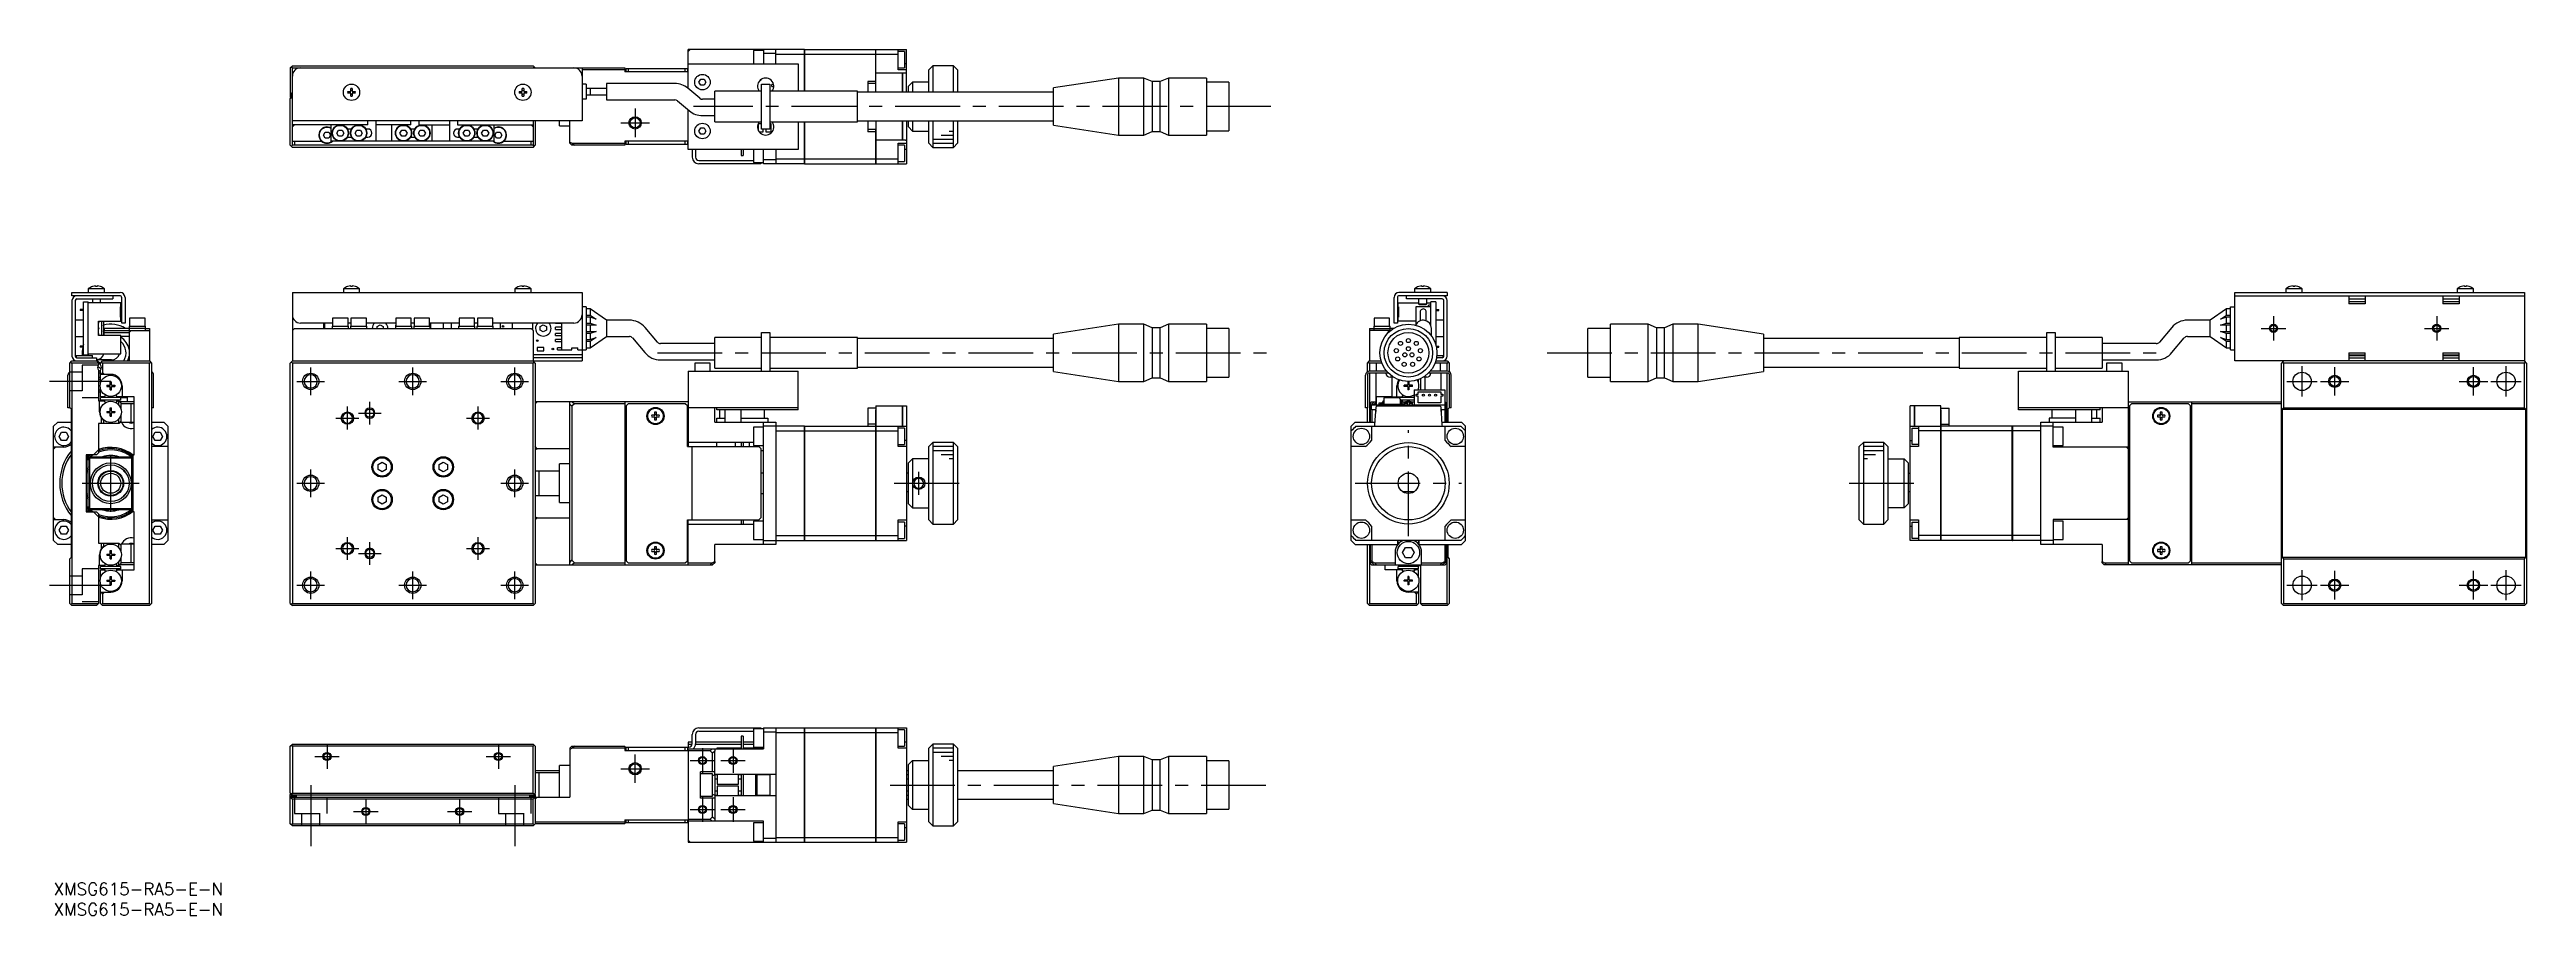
# Model space of a CAD drawing. Extents: x -1 to 606, y -8 to 204.
import ezdxf

# ---------------------------------------------------------------- set-up
doc = ezdxf.new("R2010")
doc.units = 0
doc.header["$LTSCALE"] = 0.5
doc.linetypes.add('CENTER', pattern=[50.8, 31.75, -6.35, 6.35, -6.35])
doc.linetypes.add('DASHED', pattern=[19.05, 12.7, -6.35])
for name, color, linetype in [('MSM_CENTER', 1, 'CENTER'), ('MSM_CONTINUOUS', 7, 'CONTINUOUS'), ('MSM_DASHED', 4, 'DASHED'), ('MSM_NARROW', 5, 'CONTINUOUS'), ('MSM_PART_NUMBER', 7, 'CONTINUOUS')]:
    doc.layers.add(name, color=color, linetype=linetype)
doc.styles.get("Standard").update_dxf_attribs({"font": 'txt.shx', "height": 1, "bigfont": 'bigfont.shx'})

# ---------------------------------------------------------------- blocks, each defined once
blk = doc.blocks.new('*U2')
at = {"layer": 'MSM_PART_NUMBER'}
blk.add_text('XMSG615-RA5-E-N', height=3, dxfattribs=at).set_placement((0, -3))
blk = doc.blocks.new('*U3')
at = {"layer": 'MSM_PART_NUMBER'}
blk.add_text('XMSG615-RA5-E-N', height=3, dxfattribs=at).set_placement((0, -8))

msp = doc.modelspace()

# ---------------------------------------------------------------- linework, layer by layer
at = {"layer": 'MSM_CENTER'}
for p, q in [((142.500001, 189.887476), (142.500001, 182.887476)), ((298.323578, 190.387477), (156.807016, 190.387477)), ((139.000001, 186.387476), (146.000001, 186.387476)), ((541.000001, 136), (547.000001, 136)), ((544.000001, 139), (544.000001, 133)), ((581.000001, 136), (587.000001, 136)), ((584.000001, 139), (584.000001, 133)), ((148.000001, 130), (298.000001, 130)), ((366.000001, 130), (516.000001, 130)), ((14.000001, 123), (-0.999999, 123)), ((59.600001, 123), (66.400001, 123)), ((63.000001, 119.6), (63.000001, 126.4)), ((84.600001, 123), (91.400001, 123)), ((88.000001, 119.6), (88.000001, 126.4)), ((109.600001, 123), (116.400001, 123)), ((113.000001, 119.6), (113.000001, 126.4)), ((547.300001, 123), (554.700001, 123)), ((551.000001, 119.3), (551.000001, 126.7)), ((555.500001, 123), (562.500001, 123)), ((559.000001, 119.5), (559.000001, 126.5)), ((589.500001, 123), (596.500001, 123)), ((593.000001, 119.5), (593.000001, 126.5)), ((597.300001, 123), (604.700001, 123)), ((601.000001, 119.3), (601.000001, 126.7)), ((72.000001, 111.2), (72.000001, 116.8)), ((77.500001, 112.4), (77.500001, 118)), ((104.000001, 111.2), (104.000001, 116.8)), ((69.200001, 114), (74.800001, 114)), ((74.700001, 115.2), (80.300001, 115.2)), ((101.200001, 114), (106.800001, 114)), ((332.000001, 85), (332.000001, 111)), ((14.000001, 91), (14.000001, 105)), ((7.000001, 98), (21.000001, 98)), ((59.600001, 98), (66.400001, 98)), ((63.000001, 94.6), (63.000001, 101.4)), ((109.600001, 98), (116.400001, 98)), ((113.000001, 94.6), (113.000001, 101.4)), ((206.000001, 98), (224.000001, 98)), ((212.000001, 95.199871), (212.000001, 100.799871)), ((319.000001, 98), (345.000001, 98)), ((440.000001, 98), (458.000001, 98)), ((69.200001, 82), (74.800001, 82)), ((72.000001, 79.2), (72.000001, 84.8)), ((74.700001, 80.8), (80.300001, 80.8)), ((77.500001, 78), (77.500001, 83.6)), ((101.200001, 82), (106.800001, 82)), ((104.000001, 79.2), (104.000001, 84.8)), ((-0.999999, 73), (14.000001, 73)), ((59.600001, 73), (66.400001, 73)), ((63.000001, 69.6), (63.000001, 76.4)), ((84.600001, 73), (91.400001, 73)), ((88.000001, 69.6), (88.000001, 76.4)), ((109.600001, 73), (116.400001, 73)), ((113.000001, 69.6), (113.000001, 76.4)), ((547.300001, 73), (554.700001, 73)), ((551.000001, 69.3), (551.000001, 76.7)), ((555.500001, 73), (562.500001, 73)), ((559.000001, 69.5), (559.000001, 76.5)), ((589.500001, 73), (596.500001, 73)), ((593.000001, 69.5), (593.000001, 76.5)), ((597.300001, 73), (604.700001, 73)), ((601.000001, 69.3), (601.000001, 76.7)), ((64.000001, 31.000001), (70.000001, 31.000001)), ((67.000001, 34.000001), (67.000001, 28.000001)), ((106.000001, 31.000001), (112.000001, 31.000001)), ((109.000001, 34.000001), (109.000001, 28.000001)), ((142.500001, 24.500001), (142.500001, 31.500001)), ((159.000001, 33), (159.000001, 27)), ((166.500001, 33), (166.500001, 27)), ((139.000001, 28.000001), (146.000001, 28.000001)), ((156.000001, 30), (162.000001, 30)), ((163.500001, 30), (169.500001, 30)), ((63.000001, 24.000001), (63.000001, 9.000001)), ((76.500001, 20.500001), (76.500001, 14.500001)), ((99.500001, 20.500001), (99.500001, 14.500001)), ((113.000001, 24.000001), (113.000001, 9.000001)), ((159.000001, 21), (159.000001, 15)), ((166.500001, 21), (166.500001, 15)), ((205.000001, 24), (298.000001, 24)), ((73.500001, 17.500001), (79.500001, 17.500001)), ((96.500001, 17.500001), (102.500001, 17.500001)), ((156.000001, 18), (162.000001, 18)), ((163.500001, 18), (169.500001, 18))]:
    msp.add_line(p, q, dxfattribs=at)
at = {"layer": 'MSM_CONTINUOUS'}
for p, q in [((58.000001, 199.887476), (58.500001, 200.387476)), ((58.500001, 200.387476), (117.500001, 200.387476)), ((118.000001, 199.887476), (117.500001, 200.387476)), ((155.500001, 194.819815), (155.500001, 204.387477)), ((155.500001, 203.887477), (156.000001, 204.387477)), ((183.990001, 204.387477), (155.500001, 204.387477)), ((155.500001, 200.887477), (182.500001, 200.887477)), ((171.500001, 204.137477), (171.500001, 200.887477)), ((174.000001, 204.137477), (171.500001, 204.137477)), ((174.000001, 204.387477), (174.000001, 200.887477)), ((177.000001, 203.387477), (174.000001, 203.387477)), ((177.000001, 200.887477), (177.000001, 204.387477)), ((177.000001, 203.23271), (183.990001, 203.23271)), ((182.500001, 200.887477), (182.500001, 194.137477)), ((183.990001, 194.137477), (183.990001, 204.387477)), ((184.000001, 204.377477), (183.990001, 204.377477)), ((184.000001, 203.228817), (183.990001, 203.228817)), ((184.000001, 204.387477), (184.000001, 194.137477)), ((184.000001, 204.387477), (201.490001, 204.387477)), ((184.000001, 203.23271), (201.490001, 203.23271)), ((201.490001, 196.040477), (201.490001, 204.387477)), ((201.500001, 204.377477), (201.490001, 204.377477)), ((201.500001, 203.228817), (201.490001, 203.228817)), ((201.500001, 193.887477), (201.500001, 204.387477)), ((201.500001, 204.387477), (209.000001, 204.387477)), ((201.500001, 203.23271), (207.000001, 203.23271)), ((207.000001, 199.387477), (207.000001, 204.387477)), ((208.500001, 203.887477), (207.000001, 203.887477)), ((208.500001, 203.887477), (208.500001, 199.887477)), ((209.000001, 200.887477), (208.500001, 200.887477)), ((209.000001, 193.887477), (209.000001, 204.387477)), ((215.500001, 200.387477), (214.500001, 199.387477)), ((215.500001, 200.387477), (215.500001, 193.887477)), ((220.500001, 200.387477), (215.500001, 200.387477)), ((220.500001, 193.887477), (220.500001, 200.387477)), ((221.500001, 199.387477), (220.500001, 200.387477)), ((58.000001, 199.887476), (58.000001, 192.687476)), ((58.250001, 200.137476), (58.500001, 199.887476)), ((58.500001, 180.887476), (58.500001, 199.887476)), ((58.500001, 199.887476), (140.000001, 199.887476)), ((72.800001, 194.087476), (72.800001, 194.816185)), ((73.200001, 194.816185), (73.200001, 194.087476)), ((114.800001, 194.087476), (114.800001, 194.816185)), ((115.200001, 194.816185), (115.200001, 194.087476)), ((117.500001, 199.887476), (117.750001, 200.137476)), ((129.500001, 199.887476), (129.500001, 186.887476)), ((140.000001, 199.387476), (129.500001, 199.387476)), ((130.500001, 195.887476), (129.500001, 195.887476)), ((130.500001, 195.887476), (130.500001, 192.187476)), ((135.500001, 194.787476), (130.500001, 194.787476)), ((131.500001, 194.787476), (131.500001, 193.287476)), ((135.500001, 196.037476), (135.500001, 192.037476)), ((152.228997, 196.037476), (135.500001, 196.037476)), ((140.000001, 199.887476), (140.000001, 198.887476)), ((155.500001, 198.887476), (140.000001, 198.887476)), ((140.300001, 198.887476), (140.300001, 199.687476)), ((140.300001, 199.687476), (155.300001, 199.687476)), ((140.800001, 199.687476), (140.800001, 198.887476)), ((154.800001, 198.887476), (154.800001, 199.687476)), ((155.300001, 199.687476), (155.300001, 198.887476)), ((158.366298, 192.414706), (155.442935, 194.867698)), ((158.133975, 196.387477), (158.566988, 197.137477)), ((158.566988, 195.637477), (158.133975, 196.387477)), ((158.566988, 197.137477), (159.433013, 197.137477)), ((159.433013, 195.637477), (158.566988, 195.637477)), ((159.433013, 197.137477), (159.866026, 196.387477)), ((159.866026, 196.387477), (159.433013, 195.637477)), ((173.500001, 195.887477), (175.500001, 195.887477)), ((173.500001, 184.887477), (173.500001, 195.887477)), ((175.500001, 195.887477), (175.500001, 184.887477)), ((176.000001, 195.312479), (176.000001, 195.812479)), ((176.454322, 195.812479), (176.000001, 195.812479)), ((176.000001, 195.312479), (176.498594, 195.312479)), ((176.000001, 194.137477), (176.000001, 194.312479)), ((176.18653, 194.312479), (176.000001, 194.312479)), ((199.500001, 196.540477), (199.500001, 193.887477)), ((201.490001, 196.540477), (199.500001, 196.540477)), ((201.500001, 196.040477), (199.500001, 196.040477)), ((201.500001, 198.637477), (207.990001, 198.637477)), ((207.000001, 199.887477), (208.500001, 199.887477)), ((209.000001, 199.387477), (207.000001, 199.387477)), ((207.990001, 193.887477), (207.990001, 198.637477)), ((208.000001, 198.627477), (207.990001, 198.627477)), ((208.000001, 198.637477), (208.000001, 193.887477)), ((208.000001, 198.637477), (208.800001, 198.637477)), ((208.800001, 198.616499), (208.800001, 198.637477)), ((209.000001, 198.616499), (208.800001, 198.616499)), ((209.500001, 195.387477), (210.500001, 196.387477)), ((209.500001, 193.887477), (209.500001, 195.387477)), ((210.500001, 196.387477), (210.500001, 193.887477)), ((214.500001, 196.387477), (210.500001, 196.387477)), ((214.500001, 193.887477), (214.500001, 199.387477)), ((221.500001, 199.387477), (221.500001, 193.887477)), ((261.000001, 197.387477), (245.000001, 194.957477)), ((245.000001, 185.817477), (245.000001, 194.957477)), ((261.000001, 197.387477), (261.000001, 183.387477)), ((267.200001, 197.387477), (261.000001, 197.387477)), ((267.200001, 183.387477), (267.200001, 197.387477)), ((269.200001, 196.537477), (267.200001, 197.387477)), ((269.200001, 196.537477), (269.200001, 184.237477)), ((271.200001, 196.537477), (269.200001, 196.537477)), ((273.200001, 197.387477), (271.200001, 196.537477)), ((271.200001, 184.237477), (271.200001, 196.537477)), ((273.200001, 197.387477), (273.200001, 183.387477)), ((282.500001, 197.387477), (273.200001, 197.387477)), ((282.500001, 197.387477), (282.500001, 183.387477)), ((288.000001, 196.337477), (282.500001, 196.337477)), ((288.000001, 196.337477), (288.000001, 184.437477)), ((58.500001, 193.887476), (58.000001, 193.387476)), ((58.500001, 193.387476), (58.000001, 193.387476)), ((58.000001, 193.162476), (58.500001, 193.162476)), ((58.000001, 192.387476), (58.500001, 192.887476)), ((58.100001, 192.587476), (58.000001, 192.687476)), ((58.000001, 180.887476), (58.000001, 192.387476)), ((58.100001, 192.487476), (58.100001, 192.687476)), ((58.250001, 192.637476), (58.500001, 192.387476)), ((58.500001, 192.987476), (58.400001, 192.987476)), ((72.071292, 194.087476), (72.800001, 194.087476)), ((72.800001, 193.687476), (72.071292, 193.687476)), ((72.800001, 192.958767), (72.800001, 193.687476)), ((73.200001, 194.087476), (73.92871, 194.087476)), ((73.200001, 193.687476), (73.200001, 192.958767)), ((73.92871, 193.687476), (73.200001, 193.687476)), ((114.071292, 194.087476), (114.800001, 194.087476)), ((114.800001, 193.687476), (114.071292, 193.687476)), ((114.800001, 192.958767), (114.800001, 193.687476)), ((115.200001, 194.087476), (115.92871, 194.087476)), ((115.200001, 193.687476), (115.200001, 192.958767)), ((115.92871, 193.687476), (115.200001, 193.687476)), ((130.500001, 192.187476), (129.500001, 192.187476)), ((130.500001, 193.287476), (135.500001, 193.287476)), ((135.500001, 192.037476), (152.228997, 192.037476)), ((152.871785, 191.803521), (155.795147, 189.350528)), ((155.500001, 179.887477), (155.500001, 189.598186)), ((162.000001, 192.180751), (159.009085, 192.180751)), ((159.009085, 188.180751), (162.000001, 188.180751)), ((162.000001, 186.637477), (162.000001, 194.137477)), ((173.500001, 194.137477), (162.000001, 194.137477)), ((197.000001, 194.137477), (175.500001, 194.137477)), ((197.000001, 186.637477), (197.000001, 194.137477)), ((245.000001, 193.887477), (197.000001, 193.887477)), ((129.500001, 186.887476), (58.500001, 186.887476)), ((77.000001, 185.887476), (58.500001, 185.887476)), ((58.500001, 185.387476), (59.000001, 185.887476)), ((66.133975, 183.387476), (66.566988, 184.137476)), ((66.566988, 182.637476), (66.133975, 183.387476)), ((66.566988, 184.137476), (67.433013, 184.137476)), ((67.433013, 182.637476), (66.566988, 182.637476)), ((67.433013, 184.137476), (67.866026, 183.387476)), ((67.866026, 183.387476), (67.433013, 182.637476)), ((68.000001, 181.887476), (68.000001, 185.887476)), ((69.383975, 183.887476), (69.816988, 184.637476)), ((69.816988, 183.137476), (69.383975, 183.887476)), ((69.816988, 184.637476), (70.683013, 184.637476)), ((70.683013, 183.137476), (69.816988, 183.137476)), ((70.683013, 184.637476), (71.116026, 183.887476)), ((71.116026, 183.887476), (70.683013, 183.137476)), ((73.01795, 184.887476), (71.982052, 184.887476)), ((71.982052, 182.887476), (73.01795, 182.887476)), ((73.883975, 183.887476), (74.316988, 184.637476)), ((74.316988, 183.137476), (73.883975, 183.887476)), ((74.316988, 184.637476), (75.183013, 184.637476)), ((75.183013, 183.137476), (74.316988, 183.137476)), ((75.183013, 184.637476), (75.616026, 183.887476)), ((75.616026, 183.887476), (75.183013, 183.137476)), ((77.000001, 184.887476), (76.482052, 184.887476)), ((76.482052, 182.887476), (77.000001, 182.887476)), ((77.000001, 185.887476), (77.000001, 186.887476)), ((79.000001, 186.887476), (79.000001, 181.887476)), ((87.500001, 185.887476), (79.000001, 185.887476)), ((82.800001, 185.887476), (82.800001, 181.887476)), ((84.883975, 183.887476), (85.316988, 184.637476)), ((85.316988, 183.137476), (84.883975, 183.887476)), ((85.316988, 184.637476), (86.183013, 184.637476)), ((86.183013, 183.137476), (85.316988, 183.137476)), ((86.183013, 184.637476), (86.616026, 183.887476)), ((86.616026, 183.887476), (86.183013, 183.137476)), ((88.51795, 184.887476), (87.482052, 184.887476)), ((87.482052, 182.887476), (88.51795, 182.887476)), ((87.500001, 185.887476), (87.500001, 186.887476)), ((89.383975, 183.887476), (89.816988, 184.637476)), ((89.816988, 183.137476), (89.383975, 183.887476)), ((89.500001, 186.887476), (89.500001, 185.887476)), ((89.500001, 185.887476), (97.000001, 185.887476)), ((89.816988, 184.637476), (90.683013, 184.637476)), ((90.683013, 183.137476), (89.816988, 183.137476)), ((90.683013, 184.637476), (91.116026, 183.887476)), ((91.116026, 183.887476), (90.683013, 183.137476)), ((92.800001, 181.887476), (92.800001, 185.887476)), ((97.000001, 186.887476), (97.000001, 181.887476)), ((99.000001, 186.887476), (99.000001, 185.887476)), ((99.000001, 185.887476), (117.500001, 185.887476)), ((99.51795, 184.887476), (99.000001, 184.887476)), ((99.000001, 182.887476), (99.51795, 182.887476)), ((100.383975, 183.887476), (100.816988, 184.637476)), ((100.816988, 183.137476), (100.383975, 183.887476)), ((100.816988, 184.637476), (101.683013, 184.637476)), ((101.683013, 183.137476), (100.816988, 183.137476)), ((101.683013, 184.637476), (102.116026, 183.887476)), ((102.116026, 183.887476), (101.683013, 183.137476)), ((104.01795, 184.887476), (102.982052, 184.887476)), ((102.982052, 182.887476), (104.01795, 182.887476)), ((104.883975, 183.887476), (105.316988, 184.637476)), ((105.316988, 183.137476), (104.883975, 183.887476)), ((105.316988, 184.637476), (106.183013, 184.637476)), ((106.183013, 183.137476), (105.316988, 183.137476)), ((106.183013, 184.637476), (106.616026, 183.887476)), ((106.616026, 183.887476), (106.183013, 183.137476)), ((108.000001, 181.887476), (108.000001, 185.887476)), ((108.133975, 183.387476), (108.566988, 184.137476)), ((108.566988, 182.637476), (108.133975, 183.387476)), ((108.566988, 184.137476), (109.433013, 184.137476)), ((109.433013, 182.637476), (108.566988, 182.637476)), ((109.433013, 184.137476), (109.866026, 183.387476)), ((109.866026, 183.387476), (109.433013, 182.637476)), ((117.000001, 185.887476), (117.500001, 185.387476)), ((117.500001, 186.887476), (117.500001, 180.887476)), ((118.000001, 186.887476), (118.000001, 180.887476)), ((124.000001, 185.637476), (124.000001, 186.887476)), ((124.000001, 185.637476), (126.500001, 185.637476)), ((126.500001, 181.387476), (126.500001, 186.887476)), ((158.133975, 184.387477), (158.566988, 185.137477)), ((158.566988, 183.637477), (158.133975, 184.387477)), ((158.566988, 185.137477), (159.433013, 185.137477)), ((159.433013, 183.637477), (158.566988, 183.637477)), ((159.433013, 185.137477), (159.866026, 184.387477)), ((159.866026, 184.387477), (159.433013, 183.637477)), ((162.000001, 186.637477), (173.500001, 186.637477)), ((172.667501, 186.164979), (172.667501, 184.586263)), ((173.500001, 186.164979), (172.667501, 186.164979)), ((172.917124, 184.164979), (173.917501, 184.164979)), ((175.500001, 184.887477), (173.500001, 184.887477)), ((173.917501, 184.164979), (173.917501, 184.887477)), ((174.572501, 184.887477), (174.572501, 184.164979)), ((174.572501, 184.164979), (175.822501, 184.164979)), ((175.500001, 186.637477), (197.000001, 186.637477)), ((175.822501, 186.164979), (175.500001, 186.164979)), ((175.822501, 184.164979), (175.822501, 186.164979)), ((182.500001, 186.637477), (182.500001, 179.887477)), ((183.990001, 176.387477), (183.990001, 186.637477)), ((184.000001, 186.637477), (184.000001, 176.387477)), ((197.000001, 186.887477), (245.000001, 186.887477)), ((199.500001, 186.887477), (199.500001, 184.234477)), ((201.500001, 184.734477), (199.500001, 184.734477)), ((201.490001, 184.234477), (199.500001, 184.234477)), ((201.490001, 176.387477), (201.490001, 184.734477)), ((201.500001, 186.887477), (201.500001, 176.387477)), ((207.990001, 182.137477), (201.500001, 182.137477)), ((207.990001, 182.137477), (207.990001, 186.887477)), ((208.000001, 182.147477), (207.990001, 182.147477)), ((208.000001, 186.887477), (208.000001, 182.137477)), ((208.800001, 182.137477), (208.000001, 182.137477)), ((208.800001, 182.158455), (209.000001, 182.158455)), ((208.800001, 182.137477), (208.800001, 182.158455)), ((209.000001, 186.887477), (209.000001, 176.387477)), ((209.500001, 185.387477), (209.500001, 186.887477)), ((210.500001, 184.387477), (209.500001, 185.387477)), ((210.500001, 186.887477), (210.500001, 184.387477)), ((210.500001, 184.387477), (214.500001, 184.387477)), ((214.500001, 181.387477), (214.500001, 186.887477)), ((215.500001, 186.887477), (215.500001, 180.387477)), ((220.500001, 180.387477), (220.500001, 186.887477)), ((221.500001, 186.887477), (221.500001, 181.387477)), ((245.000001, 185.817477), (261.000001, 183.387477)), ((261.000001, 183.387477), (267.200001, 183.387477)), ((267.200001, 183.387477), (269.200001, 184.237477)), ((269.200001, 184.237477), (271.200001, 184.237477)), ((271.200001, 184.237477), (273.200001, 183.387477)), ((273.200001, 183.387477), (282.500001, 183.387477)), ((282.500001, 184.437477), (288.000001, 184.437477)), ((58.500001, 180.387476), (58.000001, 180.887476)), ((58.500001, 180.887476), (58.250001, 180.637476)), ((58.500001, 181.887476), (65.677125, 181.887476)), ((117.500001, 180.887476), (58.500001, 180.887476)), ((117.500001, 180.387476), (58.500001, 180.387476)), ((59.000001, 181.887476), (59.000001, 180.887476)), ((108.000001, 181.887476), (68.000001, 181.887476)), ((110.322876, 181.887476), (117.500001, 181.887476)), ((117.000001, 180.887476), (117.000001, 181.887476)), ((117.750001, 180.637476), (117.500001, 180.887476)), ((117.500001, 180.387476), (118.000001, 180.887476)), ((126.500001, 181.693662), (127.112373, 181.387476)), ((127.000001, 180.887476), (126.500001, 181.387476)), ((140.000001, 180.887476), (127.000001, 180.887476)), ((127.112373, 181.387476), (140.000001, 181.387476)), ((127.112373, 181.387476), (127.612373, 180.887476)), ((155.500001, 181.887476), (140.000001, 181.887476)), ((140.000001, 181.887476), (140.000001, 180.887476)), ((140.300001, 181.087476), (140.300001, 181.887476)), ((155.500001, 181.087476), (140.300001, 181.087476)), ((140.800001, 181.887476), (140.800001, 181.087476)), ((154.800001, 181.087476), (154.800001, 181.887476)), ((155.300001, 181.887476), (155.300001, 181.087476)), ((182.500001, 179.887477), (155.500001, 179.887477)), ((156.500001, 179.887477), (156.500001, 177.987476)), ((157.300001, 179.887477), (157.300001, 177.987476)), ((158.100001, 177.187476), (171.500001, 177.187476)), ((173.300001, 176.387476), (158.100001, 176.387476)), ((168.500001, 179.887477), (168.500001, 178.387477)), ((168.500001, 178.387477), (169.000001, 178.387477)), ((169.000001, 179.887477), (169.000001, 178.387477)), ((171.500001, 179.887477), (171.500001, 176.637477)), ((171.500001, 176.637477), (174.000001, 176.637477)), ((172.800001, 176.387476), (172.800001, 176.637477)), ((173.300001, 176.637477), (173.300001, 176.387476)), ((174.000001, 176.387477), (174.000001, 179.887477)), ((174.000001, 177.387477), (177.000001, 177.387477)), ((183.990001, 176.387477), (174.000001, 176.387477)), ((177.000001, 179.887477), (177.000001, 176.387477)), ((177.000001, 177.542245), (183.990001, 177.542245)), ((184.000001, 177.546138), (183.990001, 177.546138)), ((184.000001, 176.397477), (183.990001, 176.397477)), ((184.000001, 177.542245), (201.490001, 177.542245)), ((184.000001, 176.387477), (201.490001, 176.387477)), ((201.500001, 177.546138), (201.490001, 177.546138)), ((201.500001, 176.397477), (201.490001, 176.397477)), ((201.500001, 177.542245), (207.000001, 177.542245)), ((201.500001, 176.387477), (209.000001, 176.387477)), ((207.000001, 181.387477), (209.000001, 181.387477)), ((207.000001, 176.387477), (207.000001, 181.387477)), ((208.500001, 180.887477), (207.000001, 180.887477)), ((207.000001, 176.887477), (208.500001, 176.887477)), ((208.500001, 180.887477), (208.500001, 176.887477)), ((209.000001, 179.887477), (208.500001, 179.887477)), ((214.500001, 181.387477), (215.500001, 180.387477)), ((215.500001, 180.387477), (220.500001, 180.387477)), ((220.500001, 180.387477), (221.500001, 181.387477)), ((12.500001, 145.697999), (8.500001, 145.697999)), ((8.500001, 145.697999), (8.500001, 144.8)), ((9.571292, 146.255732), (9.550001, 146.255732)), ((10.300001, 146.255732), (10.300001, 146.387476)), ((10.700001, 146.255732), (10.300001, 146.255732)), ((10.700001, 146.387476), (10.700001, 146.255732)), ((11.450001, 146.255732), (11.42871, 146.255732)), ((12.500001, 144.8), (12.500001, 145.697999)), ((75.000001, 145.697999), (71.000001, 145.697999)), ((71.000001, 145.697999), (71.000001, 144.8)), ((72.071292, 146.255732), (72.050001, 146.255732)), ((72.800001, 146.255732), (72.800001, 146.387476)), ((73.200001, 146.255732), (72.800001, 146.255732)), ((73.200001, 146.387476), (73.200001, 146.255732)), ((73.950001, 146.255732), (73.92871, 146.255732)), ((75.000001, 144.8), (75.000001, 145.697999)), ((117.000001, 145.697999), (113.000001, 145.697999)), ((113.000001, 145.697999), (113.000001, 144.8)), ((114.071292, 146.255732), (114.050001, 146.255732)), ((114.800001, 146.255732), (114.800001, 146.387476)), ((115.200001, 146.255732), (114.800001, 146.255732)), ((115.200001, 146.387476), (115.200001, 146.255732)), ((115.950001, 146.255732), (115.92871, 146.255732)), ((117.000001, 144.8), (117.000001, 145.697999)), ((337.5, 145.697999), (333.5, 145.697999)), ((333.5, 145.697999), (333.5, 144.8)), ((334.571291, 146.255732), (334.55, 146.255732)), ((335.3, 146.255732), (335.3, 146.387476)), ((335.7, 146.255732), (335.3, 146.255732)), ((335.7, 146.387476), (335.7, 146.255732)), ((336.45, 146.255732), (336.428709, 146.255732)), ((337.5, 144.8), (337.5, 145.697999)), ((551.000001, 145.697999), (547.000001, 145.697999)), ((547.000001, 145.697999), (547.000001, 144.8)), ((548.071292, 146.255732), (548.050001, 146.255732)), ((548.800001, 146.255732), (548.800001, 146.387476)), ((549.200001, 146.255732), (548.800001, 146.255732)), ((549.200001, 146.387476), (549.200001, 146.255732)), ((549.950001, 146.255732), (549.928709, 146.255732)), ((551.000001, 144.8), (551.000001, 145.697999)), ((593.000001, 145.697999), (589.000001, 145.697999)), ((589.000001, 145.697999), (589.000001, 144.8)), ((590.071292, 146.255732), (590.050001, 146.255732)), ((590.800001, 146.255732), (590.800001, 146.387476)), ((591.200001, 146.255732), (590.800001, 146.255732)), ((591.200001, 146.387476), (591.200001, 146.255732)), ((591.950001, 146.255732), (591.928709, 146.255732)), ((593.000001, 144.8), (593.000001, 145.697999)), ((4.500001, 144), (4.500001, 144.8)), ((4.500001, 144.8), (16.300001, 144.8)), ((16.200001, 144), (4.500001, 144)), ((4.500001, 142.8), (4.500001, 129.2)), ((5.300001, 142.8), (5.300001, 129.2)), ((5.700001, 143.2), (14.500001, 143.2)), ((6.500001, 140.625), (6.500001, 140.375)), ((7.300001, 140.625), (6.500001, 140.625)), ((7.300001, 140.375), (6.500001, 140.375)), ((7.300001, 129.5), (7.300001, 142.5)), ((7.300001, 142.5), (8.500001, 142.5)), ((8.500001, 129.5), (8.500001, 142.5)), ((16.500001, 142.25), (8.500001, 142.25)), ((9.500001, 143.199981), (9.500001, 142.25)), ((11.500001, 142.25), (11.500001, 143.199981)), ((14.500001, 144), (14.500001, 143.2)), ((16.400001, 138.75), (16.400001, 141.25)), ((16.500001, 141.25), (16.400001, 141.25)), ((16.400001, 140.45), (16.500001, 140.45)), ((16.400001, 140.075), (16.500001, 140.075)), ((16.400001, 139.925), (16.500001, 139.925)), ((16.500001, 141.25), (16.500001, 142.25)), ((16.500001, 139.55), (16.500001, 140.45)), ((16.700001, 137.3), (16.700001, 143.5)), ((17.500001, 143.6), (17.500001, 137.3)), ((58.500001, 144.8), (58.500001, 128)), ((58.500001, 144.8), (129.500001, 144.8)), ((129.500001, 144.8), (129.500001, 128)), ((130.500001, 141.25), (129.500001, 141.25)), ((130.500001, 141.25), (130.500001, 130.75)), ((131.500001, 140.75), (130.500001, 140.75)), ((131.500001, 140.75), (131.500001, 139.25)), ((135.500001, 138), (131.500001, 140.75)), ((328.5, 137.3), (328.5, 143.6)), ((329.3, 143.5), (329.3, 137.3)), ((329.5, 142.25), (334.5, 142.25)), ((329.5, 141.25), (329.5, 142.25)), ((329.5, 141.25), (329.6, 141.25)), ((329.6, 140.45), (329.5, 140.45)), ((329.5, 140.45), (329.5, 139.55)), ((329.6, 140.075), (329.5, 140.075)), ((329.6, 139.925), (329.5, 139.925)), ((329.6, 141.25), (329.6, 138.75)), ((341.5, 144.8), (329.7, 144.8)), ((341.5, 144), (329.8, 144)), ((331.5, 143.2), (331.5, 144)), ((340.3, 143.2), (331.5, 143.2)), ((333.8, 141.25), (333.8, 136.764614)), ((337.5, 141.25), (333.8, 141.25)), ((334.5, 143.199981), (334.5, 142)), ((334.5, 142), (336.5, 142)), ((334.5, 142), (334.7, 141.8)), ((336.3, 141.8), (334.7, 141.8)), ((334.9, 140), (334.9, 137.85405)), ((336.3, 141.8), (336.5, 142)), ((336.4, 137.85405), (336.4, 140)), ((336.5, 142), (336.5, 143.199981)), ((336.5, 142.25), (337.5, 142.25)), ((336.95, 141.25), (336.95, 141.705)), ((337.5, 141.705), (336.95, 141.705)), ((337.5, 136.759934), (337.5, 142.5)), ((338.7, 142.5), (337.5, 142.5)), ((338.7, 142.5), (338.7, 132.027317)), ((338.7, 140.625), (339.5, 140.625)), ((338.7, 140.375), (339.5, 140.375)), ((339.5, 140.375), (339.5, 140.625)), ((340.7, 129.2), (340.7, 142.8)), ((341.5, 144.8), (341.5, 144)), ((341.5, 129.2), (341.5, 142.8)), ((532.500001, 140.75), (528.500001, 138)), ((532.500001, 139.25), (532.500001, 140.75)), ((533.500001, 140.75), (532.500001, 140.75)), ((533.500001, 130.75), (533.500001, 141.25)), ((533.500001, 141.25), (534.500001, 141.25)), ((534.500001, 144.8), (605.500001, 144.8)), ((534.500001, 128), (534.500001, 144.8)), ((534.500001, 144), (605.500001, 144)), ((562.500001, 144), (562.500001, 142)), ((562.500001, 143.2), (566.500001, 143.2)), ((566.500001, 142.5), (562.500001, 142.5)), ((566.500001, 142), (562.500001, 142)), ((566.500001, 144), (566.500001, 142)), ((585.500001, 144), (585.500001, 142)), ((585.500001, 143.2), (589.500001, 143.2)), ((589.500001, 142.5), (585.500001, 142.5)), ((589.500001, 142), (585.500001, 142)), ((589.500001, 144), (589.500001, 142)), ((605.500001, 144.8), (605.500001, 128)), ((7.300001, 138), (5.300001, 138)), ((5.300001, 134), (7.300001, 134)), ((11.000001, 137.75), (16.500001, 137.75)), ((11.000001, 134.25), (11.000001, 137.75)), ((16.500001, 134.25), (11.000001, 134.25)), ((11.700001, 137.75), (11.700001, 134.25)), ((12.200001, 137.75), (12.200001, 134.25)), ((12.350001, 134.25), (12.350001, 136)), ((12.350001, 135), (18.5, 135)), ((12.500001, 135.5), (12.500001, 136.000002)), ((22.500001, 136.000002), (12.500001, 136.000002)), ((12.500001, 135.5), (23.500001, 135.5)), ((16.400001, 139.55), (16.500001, 139.55)), ((16.500001, 138.75), (16.400001, 138.75)), ((16.500001, 137.75), (16.500001, 138.75)), ((16.500001, 129.75), (16.500001, 134.25)), ((18.5, 134), (16.500001, 134)), ((17.500001, 137.3), (16.700001, 137.3)), ((18.500001, 136.5), (18.500001, 128)), ((18.500001, 136.5), (22.500001, 136.5)), ((18.500001, 135), (19.000001, 135.5)), ((22.400001, 138.5), (18.600001, 138.5)), ((18.600001, 138.5), (18.600001, 136.5)), ((22.400001, 136.5), (22.400001, 138.5)), ((22.500001, 135.5), (22.500001, 136.5)), ((22.500001, 136), (23.500001, 136)), ((23.500001, 136), (23.500001, 128)), ((59.000001, 136), (58.500001, 135.5)), ((59.000001, 136), (117.000001, 136)), ((68.350001, 137.3), (60.500001, 137.3)), ((66.200001, 136), (66.200001, 137.3)), ((66.500001, 136), (66.500001, 137.3)), ((68.250001, 136.5), (72.250001, 136.5)), ((68.250001, 136.5), (68.250001, 136)), ((72.150001, 138.5), (68.350001, 138.5)), ((68.350001, 138.5), (68.350001, 136.5)), ((72.150001, 136.5), (72.150001, 138.5)), ((72.850001, 137.3), (72.150001, 137.3)), ((72.250001, 136), (72.250001, 136.5)), ((72.750001, 136.5), (76.750001, 136.5)), ((72.750001, 136.5), (72.750001, 136)), ((76.650001, 138.5), (72.850001, 138.5)), ((72.850001, 138.5), (72.850001, 136.5)), ((76.650001, 136.5), (76.650001, 138.5)), ((83.850001, 137.3), (76.650001, 137.3)), ((76.750001, 136), (76.750001, 136.5)), ((79.250001, 136.433013), (80.000001, 136.866025)), ((79.250001, 136), (79.250001, 136.433013)), ((80.000001, 136.866025), (80.750001, 136.433013)), ((80.750001, 136.433013), (80.750001, 136)), ((83.750001, 136.5), (87.750001, 136.5)), ((83.750001, 136.5), (83.750001, 136)), ((87.650001, 138.5), (83.850001, 138.5)), ((83.850001, 138.5), (83.850001, 136.5)), ((87.650001, 136.5), (87.650001, 138.5)), ((88.350001, 137.3), (87.650001, 137.3)), ((87.750001, 136), (87.750001, 136.5)), ((88.250001, 136.5), (92.250001, 136.5)), ((88.250001, 136.5), (88.250001, 136)), ((92.150001, 138.5), (88.350001, 138.5)), ((88.350001, 138.5), (88.350001, 136.5)), ((92.150001, 136.5), (92.150001, 138.5)), ((99.350001, 137.3), (92.150001, 137.3)), ((92.250001, 136), (92.250001, 136.5)), ((92.340001, 137.3), (92.340001, 136)), ((95.540001, 136), (95.540001, 137.3)), ((97.420001, 137.3), (97.420001, 136)), ((99.250001, 136.5), (103.250001, 136.5)), ((99.250001, 136.5), (99.250001, 136)), ((103.150001, 138.5), (99.350001, 138.5)), ((99.350001, 138.5), (99.350001, 136.5)), ((103.150001, 136.5), (103.150001, 138.5)), ((103.850001, 137.3), (103.150001, 137.3)), ((103.250001, 136), (103.250001, 136.5)), ((103.750001, 136.5), (107.750001, 136.5)), ((103.750001, 136.5), (103.750001, 136)), ((107.650001, 138.5), (103.850001, 138.5)), ((103.850001, 138.5), (103.850001, 136.5)), ((107.650001, 136.5), (107.650001, 138.5)), ((127.500001, 137.3), (107.650001, 137.3)), ((107.750001, 136), (107.750001, 136.5)), ((109.500001, 136), (109.500001, 137.3)), ((112.445001, 136), (112.445001, 137.3)), ((117.500001, 135.5), (117.000001, 136)), ((117.345001, 137.3), (117.345001, 135.655)), ((117.500001, 135.5), (117.500001, 128)), ((119.250001, 136.433013), (120.000001, 136.866025)), ((119.250001, 135.566987), (119.250001, 136.433013)), ((120.000001, 135.133975), (119.250001, 135.566987)), ((120.000001, 136.866025), (120.750001, 136.433013)), ((120.750001, 135.566987), (120.000001, 135.133975)), ((120.750001, 136.433013), (120.750001, 135.566987)), ((123.000001, 137.25), (123.000001, 137.3)), ((123.000001, 137.25), (124.500001, 137.25)), ((123.000001, 135.75), (123.000001, 136.25)), ((124.500001, 136.25), (123.000001, 136.25)), ((123.000001, 135.75), (124.500001, 135.75)), ((123.000001, 134.25), (123.000001, 134.75)), ((124.500001, 134.75), (123.000001, 134.75)), ((123.000001, 134.25), (124.500001, 134.25)), ((124.500001, 137.3), (124.500001, 130.75)), ((130.500001, 139.25), (131.500001, 139.25)), ((131.500001, 138.75), (130.500001, 138.75)), ((130.500001, 137.25), (131.500001, 137.25)), ((132.954546, 136.75), (130.500001, 136.75)), ((130.500001, 135.25), (132.954546, 135.25)), ((131.500001, 134.75), (130.500001, 134.75)), ((131.500001, 139.25), (132.954546, 138.25)), ((131.500001, 138.75), (131.500001, 137.25)), ((132.954546, 138.25), (131.500001, 138.75)), ((131.500001, 137.25), (132.954546, 136.75)), ((131.500001, 136.75), (131.500001, 135.25)), ((132.954546, 135.25), (131.500001, 134.75)), ((131.500001, 134.75), (131.500001, 133.25)), ((131.500001, 131.25), (135.500001, 134)), ((131.500001, 133.25), (132.954546, 133.75)), ((132.954546, 133.75), (131.500001, 132.75)), ((135.500001, 138), (135.500001, 134)), ((141.101078, 138), (135.500001, 138)), ((135.500001, 134), (141.101078, 134)), ((141.867122, 133.642788), (144.889609, 130.040729)), ((147.953786, 132.611879), (144.9313, 136.213938)), ((162.000001, 126.25), (162.000001, 133.75)), ((173.500001, 133.75), (162.000001, 133.75)), ((173.500001, 125.5), (173.500001, 135)), ((173.500001, 135), (175.500001, 135)), ((175.500001, 135), (175.500001, 125.5)), ((197.000001, 133.75), (175.500001, 133.75)), ((197.000001, 126.25), (197.000001, 133.75)), ((261.000001, 137), (245.000001, 134.57)), ((245.000001, 125.43), (245.000001, 134.57)), ((261.000001, 137), (261.000001, 123)), ((267.200001, 137), (261.000001, 137)), ((267.200001, 123), (267.200001, 137)), ((269.200001, 136.15), (267.200001, 137)), ((269.200001, 136.15), (269.200001, 123.85)), ((271.200001, 136.15), (269.200001, 136.15)), ((273.200001, 137), (271.200001, 136.15)), ((271.200001, 123.85), (271.200001, 136.15)), ((273.200001, 137), (273.200001, 123)), ((282.500001, 137), (273.200001, 137)), ((282.500001, 137), (282.500001, 123)), ((288.000001, 135.95), (282.500001, 135.95)), ((288.000001, 135.95), (288.000001, 124.05)), ((322.5, 136), (322.5, 128)), ((322.5, 136), (323.5, 136)), ((327.669874, 135.5), (322.5, 135.5)), ((323.5, 136.5), (323.5, 135.5)), ((323.5, 136.5), (327.5, 136.5)), ((323.5, 136), (327.5, 136.000002)), ((327.4, 138.5), (323.6, 138.5)), ((323.6, 138.5), (323.6, 136.5)), ((327, 135.5), (327.30657, 135.19343)), ((327.4, 136.5), (327.4, 138.5)), ((327.5, 135.361902), (327.5, 136.5)), ((328.394453, 136.000002), (327.5, 136.000002)), ((329.3, 137.3), (328.5, 137.3)), ((329.6, 139.55), (329.5, 139.55)), ((329.5, 138.75), (329.6, 138.75)), ((329.5, 137.75), (329.5, 138.75)), ((333.8, 137.75), (329.5, 137.75)), ((337.65, 134.132495), (337.65, 136)), ((340.7, 138), (338.7, 138)), ((338.7, 134), (340.7, 134)), ((376.000001, 124.05), (376.000001, 135.95)), ((381.500001, 135.95), (376.000001, 135.95)), ((381.500001, 123), (381.500001, 137)), ((390.800001, 137), (381.500001, 137)), ((390.800001, 123), (390.800001, 137)), ((392.800001, 136.15), (390.800001, 137)), ((392.800001, 136.15), (392.800001, 123.85)), ((394.800001, 136.15), (392.800001, 136.15)), ((396.800001, 137), (394.800001, 136.15)), ((394.800001, 123.85), (394.800001, 136.15)), ((396.800001, 137), (396.800001, 123)), ((403.000001, 137), (396.800001, 137)), ((403.000001, 123), (403.000001, 137)), ((419.000001, 134.57), (403.000001, 137)), ((419.000001, 134.57), (419.000001, 125.43)), ((467.000001, 133.75), (467.000001, 126.25)), ((488.500001, 133.75), (467.000001, 133.75)), ((488.500001, 135), (490.500001, 135)), ((488.500001, 125.5), (488.500001, 135)), ((490.500001, 135), (490.500001, 125.5)), ((502.000001, 133.75), (490.500001, 133.75)), ((502.000001, 133.75), (502.000001, 126.25)), ((519.068701, 136.213938), (516.046215, 132.611879)), ((519.110393, 130.040729), (522.132879, 133.642788)), ((528.500001, 138), (522.898924, 138)), ((522.898924, 134), (528.500001, 134)), ((528.500001, 134), (528.500001, 138)), ((528.500001, 134), (532.500001, 131.25)), ((531.045455, 138.25), (532.500001, 139.25)), ((532.500001, 138.75), (531.045455, 138.25)), ((531.045455, 136.75), (532.500001, 137.25)), ((533.500001, 136.75), (531.045455, 136.75)), ((531.045455, 135.25), (533.500001, 135.25)), ((532.500001, 134.75), (531.045455, 135.25)), ((531.045455, 133.75), (532.500001, 133.25)), ((532.500001, 132.75), (531.045455, 133.75)), ((532.500001, 139.25), (533.500001, 139.25)), ((532.500001, 137.25), (532.500001, 138.75)), ((533.500001, 138.75), (532.500001, 138.75)), ((532.500001, 137.25), (533.500001, 137.25)), ((532.500001, 135.25), (532.500001, 136.75)), ((532.500001, 133.25), (532.500001, 134.75)), ((533.500001, 134.75), (532.500001, 134.75)), ((4.000001, 127.5), (4.500001, 128)), ((4.000001, 116.5), (4.000001, 127.5)), ((4.500001, 127.5), (4.250001, 127.75)), ((4.500001, 128), (10.500001, 128)), ((4.500001, 127.5), (4.500001, 68.5)), ((11.000001, 127.5), (4.500001, 127.5)), ((5.500001, 129.3), (9.500001, 129.3)), ((5.500001, 129.3), (5.500001, 128.85359)), ((5.700001, 128.8), (10.500001, 128.8)), ((6.500001, 131.625), (6.500001, 131.375)), ((7.300001, 131.625), (6.500001, 131.625)), ((7.300001, 131.375), (6.500001, 131.375)), ((7.300001, 129.5), (8.500001, 129.5)), ((8.5, 129.494735), (8.5, 129.3)), ((8.500001, 129.75), (16.500001, 129.75)), ((9.500001, 128.8), (9.500001, 129.3)), ((10.500001, 128.8), (10.500001, 128)), ((14.206727, 128.254667), (10.500001, 128.254667)), ((10.500001, 128), (11.000001, 127.5)), ((11.000001, 127.5), (11.000001, 127.061438)), ((11.500001, 127.5), (12.000001, 128)), ((11.500001, 127.061438), (11.500001, 127.5)), ((12.000001, 127.5), (11.750001, 127.75)), ((12.000001, 128), (23.500001, 128)), ((23.500001, 127.5), (12.000001, 127.5)), ((12.000001, 127.5), (12.000001, 125.2)), ((23.500001, 128), (24.000001, 127.5)), ((23.750001, 127.75), (23.500001, 127.5)), ((23.500001, 68.5), (23.500001, 127.5)), ((24.000001, 127.5), (24.000001, 68.5)), ((58.500001, 128), (58.000001, 127.5)), ((58.000001, 68.5), (58.000001, 127.5)), ((58.250001, 127.75), (58.500001, 127.5)), ((58.500001, 128), (129.500001, 128)), ((58.500001, 127.5), (58.500001, 68.5)), ((117.500001, 127.5), (58.500001, 127.5)), ((129.500001, 129.5), (117.500001, 129.5)), ((129.500001, 128.8), (117.500001, 128.8)), ((118.000001, 127.5), (117.500001, 128)), ((117.500001, 127.5), (117.750001, 127.75)), ((117.500001, 68.5), (117.500001, 127.5)), ((118.000001, 127.5), (118.000001, 68.5)), ((118.540001, 131.32), (118.540001, 130.52)), ((120.140001, 131.32), (118.540001, 131.32)), ((118.540001, 130.52), (120.140001, 130.52)), ((120.140001, 130.52), (120.140001, 131.32)), ((123.000001, 132.75), (123.000001, 133.25)), ((124.500001, 133.25), (123.000001, 133.25)), ((123.000001, 132.75), (124.500001, 132.75)), ((123.500001, 130.75), (123.500001, 131.25)), ((124.500001, 131.25), (123.500001, 131.25)), ((123.500001, 130.75), (127.000001, 130.75)), ((127.000001, 131.25), (128.500001, 131.25)), ((127.000001, 130.75), (127.000001, 131.25)), ((128.500001, 130.75), (128.500001, 131.25)), ((128.500001, 130.75), (130.500001, 130.75)), ((130.500001, 133.25), (131.500001, 133.25)), ((131.500001, 132.75), (130.500001, 132.75)), ((130.500001, 131.25), (131.500001, 131.25)), ((131.500001, 132.75), (131.500001, 131.25)), ((162.000001, 132.254667), (148.719831, 132.254667)), ((148.719831, 128.254667), (162.000001, 128.254667)), ((160.900001, 127.5), (157.100001, 127.5)), ((157.100001, 127.5), (157.100001, 125.5)), ((160.900001, 125.5), (160.900001, 127.5)), ((245.000001, 133.5), (197.000001, 133.5)), ((322, 127.5), (322.5, 128)), ((322, 125.366025), (322, 127.5)), ((322.5, 127.5), (322.25, 127.75)), ((322.5, 128), (325.291797, 128)), ((322.5, 127.5), (322.5, 125.5)), ((325.461653, 127.5), (322.5, 127.5)), ((324.100001, 127.5), (324.100001, 125.5)), ((341.5, 127.5), (338.538349, 127.5)), ((338.708205, 128), (341.5, 128)), ((338.808773, 131.625), (339.5, 131.625)), ((338.863628, 131.375), (339.5, 131.375)), ((340.3, 128.8), (338.896377, 128.8)), ((338.964913, 129.3), (340.5, 129.3)), ((339.5, 131.375), (339.5, 131.625)), ((339.900001, 125.5), (339.900001, 127.5)), ((340.5, 128.85359), (340.5, 129.3)), ((341.5, 128), (342, 127.5)), ((341.75, 127.75), (341.5, 127.5)), ((341.5, 125.5), (341.5, 127.5)), ((342, 127.5), (342, 125.366026)), ((467.000001, 133.5), (419.000001, 133.5)), ((515.280171, 132.254667), (502.000001, 132.254667)), ((502.000001, 128.254667), (515.280171, 128.254667)), ((506.900001, 127.5), (503.100001, 127.5)), ((503.100001, 127.5), (503.100001, 125.5)), ((506.900001, 125.5), (506.900001, 127.5)), ((532.500001, 133.25), (533.500001, 133.25)), ((532.500001, 131.25), (532.500001, 132.75)), ((533.500001, 132.75), (532.500001, 132.75)), ((532.500001, 131.25), (533.500001, 131.25)), ((533.500001, 130.75), (534.500001, 130.75)), ((605.500001, 128), (534.500001, 128)), ((546.500001, 128), (546.000001, 127.5)), ((546.000001, 68.5), (546.000001, 127.5)), ((546.250001, 127.75), (546.500001, 127.5)), ((546.500001, 127.5), (546.500001, 116.5)), ((605.500001, 127.5), (546.500001, 127.5)), ((562.500001, 130), (562.500001, 128)), ((562.500001, 130), (566.500001, 130)), ((562.500001, 129.5), (566.500001, 129.5)), ((562.500001, 129.3), (566.500001, 129.3)), ((562.500001, 128.8), (566.500001, 128.8)), ((566.500001, 128), (566.500001, 130)), ((585.500001, 130), (589.500001, 130)), ((585.500001, 130), (585.500001, 128)), ((585.500001, 129.5), (589.500001, 129.5)), ((585.500001, 129.3), (589.500001, 129.3)), ((585.500001, 128.8), (589.500001, 128.8)), ((589.500001, 128), (589.500001, 130)), ((606.000001, 127.5), (605.500001, 128)), ((605.500001, 127.5), (605.750001, 127.75)), ((605.500001, 116.5), (605.500001, 127.5)), ((606.000001, 127.5), (606.000001, 68.5)), ((3.5, 116.5), (3.5, 124.5)), ((11.000001, 125.738562), (11.000001, 118.2)), ((11.500001, 125.5), (11.000001, 125.5)), ((11.500001, 125), (11.000001, 125)), ((11.000001, 124), (11.500001, 124)), ((11.500001, 122.614143), (11.500001, 125.738562)), ((14.000001, 124.7), (11.500001, 124.7)), ((12.000001, 125.2), (11.646448, 124.7)), ((12.500001, 124.7), (12.000001, 125.2)), ((13.000001, 122.045), (13.795001, 122.045)), ((13.000001, 122.045), (13.000001, 121.755)), ((13.000001, 121.755), (13.795001, 121.755)), ((13.529994, 121.755), (13.529994, 122.045)), ((13.855001, 122.9), (14.145001, 122.9)), ((13.855001, 122.105), (13.855001, 122.9)), ((14.145001, 122.370007), (13.855001, 122.370007)), ((13.855001, 120.9), (13.855001, 121.695)), ((13.855001, 121.429993), (14.145001, 121.429993)), ((14.145001, 122.105), (14.145001, 122.9)), ((14.145001, 120.9), (14.145001, 121.695)), ((14.205001, 122.045), (15.000001, 122.045)), ((14.205001, 121.755), (15.000001, 121.755)), ((14.470008, 121.755), (14.470008, 122.045)), ((15.000001, 122.045), (15.000001, 121.755)), ((16.800001, 121.9), (16.800001, 119.2)), ((24.5, 116.5), (24.5, 124.5)), ((155.500001, 125.5), (182.500001, 125.5)), ((155.500001, 125.5), (155.500001, 107)), ((162.000001, 126.25), (173.500001, 126.25)), ((175.500001, 126.25), (197.000001, 126.25)), ((182.500001, 116), (182.500001, 125.5)), ((197.000001, 126.5), (245.000001, 126.5)), ((245.000001, 125.43), (261.000001, 123)), ((261.000001, 123), (267.200001, 123)), ((267.200001, 123), (269.200001, 123.85)), ((269.200001, 123.85), (271.200001, 123.85)), ((271.200001, 123.85), (273.200001, 123)), ((273.200001, 123), (282.500001, 123)), ((282.500001, 124.05), (288.000001, 124.05)), ((321.500001, 116.5), (321.500001, 124.5)), ((322.000001, 124.8), (322.000001, 116.5)), ((327.101022, 125), (322.200001, 125)), ((322.5, 125), (322.5, 113)), ((326.638098, 125.5), (322.500001, 125.5)), ((324.000001, 125), (324.000001, 118)), ((326.500001, 125.669873), (326.500001, 125.5)), ((328.39445, 124), (327.500001, 124)), ((328.000001, 119.08), (328.000001, 124)), ((329.2, 119.2), (329.2, 121.9)), ((331, 121.755), (331, 122.045)), ((331.795, 122.045), (331, 122.045)), ((331.795, 121.755), (331, 121.755)), ((331.529993, 122.045), (331.529993, 121.755)), ((332.145, 122.9), (331.855, 122.9)), ((331.855, 122.9), (331.855, 122.105)), ((332.145, 122.370007), (331.855, 122.370007)), ((331.855, 121.695), (331.855, 120.9)), ((331.855, 121.429993), (332.145, 121.429993)), ((332.145, 122.9), (332.145, 122.105)), ((332.145, 121.695), (332.145, 120.9)), ((333, 122.045), (332.205, 122.045)), ((333, 121.755), (332.205, 121.755)), ((332.470007, 122.045), (332.470007, 121.755)), ((333, 121.755), (333, 122.045)), ((334.5, 122.614143), (334.5, 123.461651)), ((335, 123.675444), (335, 120.9)), ((336.500001, 124), (335.605552, 124)), ((336.000001, 124), (336.000001, 120.9)), ((341.800001, 125), (336.89898, 125)), ((341.500001, 125.5), (337.361904, 125.5)), ((337.500001, 125.5), (337.500001, 125.669873)), ((340.000001, 120.9), (340.000001, 125)), ((341.5, 113), (341.5, 125)), ((342.000001, 124.8), (342.000001, 116.5)), ((342.500001, 116.5), (342.500001, 124.5)), ((376.000001, 124.05), (381.500001, 124.05)), ((381.500001, 123), (390.800001, 123)), ((390.800001, 123), (392.800001, 123.85)), ((392.800001, 123.85), (394.800001, 123.85)), ((394.800001, 123.85), (396.800001, 123)), ((396.800001, 123), (403.000001, 123)), ((403.000001, 123), (419.000001, 125.43)), ((419.000001, 126.5), (467.000001, 126.5)), ((467.000001, 126.25), (488.500001, 126.25)), ((481.500001, 125.5), (508.500001, 125.5)), ((481.500001, 116), (481.500001, 125.5)), ((490.500001, 126.25), (502.000001, 126.25)), ((508.500001, 78), (508.500001, 125.5)), ((4, 116.5), (3.5, 116.5)), ((4.350001, 116.15), (4.000001, 116.5)), ((4.350001, 79.85), (4.350001, 116.15)), ((11.000001, 120.9), (11.500001, 120.9)), ((11.000001, 120.4), (11.500001, 120.4)), ((11.000001, 118.2), (12.44993, 118.2)), ((11.225001, 115.544529), (11.225001, 118.2)), ((11.500001, 119.2), (11.500001, 121.185857)), ((12.44993, 119.2), (11.500001, 119.2)), ((11.500001, 118.4), (11.500001, 119)), ((16.500001, 119), (11.500001, 119)), ((16.500001, 118.4), (11.500001, 118.4)), ((12.074998, 119.2), (12.074998, 119)), ((12.074998, 118.4), (12.074998, 118.2)), ((12.620942, 119.4962), (12.44993, 119.2)), ((12.578849, 117.976707), (12.44993, 118.2)), ((12.575165, 118), (12.5654, 118)), ((12.574998, 119.399658), (12.574998, 119.416624)), ((12.574998, 118), (12.574998, 118.00034)), ((13.000001, 115.645), (13.795001, 115.645)), ((13.000001, 115.645), (13.000001, 115.355)), ((13.000001, 115.355), (13.795001, 115.355)), ((13.529994, 115.355), (13.529994, 115.645)), ((13.855001, 120.9), (14.145001, 120.9)), ((13.855001, 116.5), (14.145001, 116.5)), ((13.855001, 115.705), (13.855001, 116.5)), ((14.145001, 115.970007), (13.855001, 115.970007)), ((14.145001, 115.705), (14.145001, 116.5)), ((14.205001, 115.645), (15.000001, 115.645)), ((14.205001, 115.355), (15.000001, 115.355)), ((14.470008, 115.355), (14.470008, 115.645)), ((15.000001, 115.645), (15.000001, 115.355)), ((15.550072, 119.2), (15.379061, 119.4962)), ((15.550072, 118.2), (15.421154, 117.976707)), ((15.434602, 118), (15.424837, 118)), ((19.700001, 119.2), (15.550072, 119.2)), ((15.550072, 118.2), (16.000001, 118.2)), ((16.000001, 117.161325), (16.000001, 118.2)), ((16.000001, 118.2), (16.500001, 117.7)), ((16.002498, 118.197503), (16.002498, 118.4)), ((19.700001, 118), (16.200001, 118)), ((16.302498, 119), (16.353209, 119.050711)), ((16.423919, 119.08), (18, 119.08)), ((16.500001, 118.4), (16.500001, 119)), ((16.500001, 117.7), (16.500001, 116.214143)), ((19.700001, 117.45), (16.500001, 117.45)), ((18, 119.2), (18, 118)), ((19.000001, 112.95), (19.000001, 117.45)), ((19.700001, 105), (19.700001, 119.2)), ((24.5, 116.5), (24, 116.5)), ((118.000001, 117.5), (118.500001, 118)), ((155.500001, 118), (118.000001, 118)), ((126.500001, 78), (126.500001, 118)), ((127.000001, 116.887628), (126.500001, 117.387628)), ((127.612373, 117.5), (127.000001, 116.887628)), ((127.000001, 116.887628), (127.000001, 79.112373)), ((127.112373, 118), (127.612373, 117.5)), ((140.000001, 117.5), (127.612373, 117.5)), ((140.000001, 118), (140.000001, 78)), ((140.800001, 117.5), (140.300001, 117)), ((140.300001, 117), (140.300001, 79)), ((154.800001, 117.5), (140.800001, 117.5)), ((147.260001, 115.419185), (147.260001, 114.74)), ((147.740001, 114.74), (147.740001, 115.419185)), ((155.300001, 117), (154.800001, 117.5)), ((155.300001, 107), (155.300001, 117)), ((182.500001, 116.5), (155.500001, 116.5)), ((162.000003, 113), (162.000003, 116.5)), ((162.500001, 116), (162.500001, 116.5)), ((182.500001, 116), (162.500001, 116)), ((163.250001, 114), (163.250001, 116)), ((164.500001, 116), (164.500001, 113)), ((168.500001, 113), (168.500001, 116)), ((174.250001, 114), (174.250001, 116)), ((199.500001, 116.4), (199.500001, 112)), ((201.500001, 116.4), (199.500001, 116.4)), ((201.490001, 84), (201.490001, 116)), ((201.490001, 116), (201.500001, 116)), ((201.500001, 117), (201.500001, 84)), ((201.500001, 117), (207.990001, 117)), ((207.990001, 112), (207.990001, 117)), ((208.000001, 116.99), (207.990001, 116.99)), ((208.000001, 117), (208.000001, 112)), ((208.000001, 117), (209.000001, 117)), ((209.000001, 117), (209.000001, 84)), ((322.000001, 116.5), (321.500001, 116.5)), ((322, 113), (322, 116.5)), ((323, 118), (322.5, 117.5)), ((322.7, 113), (322.7, 117.5)), ((322.7, 117.5), (323.099999, 117.5)), ((323.000003, 117), (322.7, 117)), ((323, 118), (324.100003, 118)), ((323.000003, 116), (323.000003, 117.2)), ((341.000003, 117.2), (323.000003, 117.2)), ((324.029708, 116), (323.000003, 116)), ((323.099999, 117.5), (323.599999, 118)), ((323.099999, 117.2), (323.099999, 117.5)), ((323.099999, 113), (323.099999, 116)), ((323.712371, 117.5), (323.112371, 117.2)), ((323.5, 117.900001), (323.5, 118)), ((324.100003, 117.887632), (323.712371, 117.5)), ((324.100003, 117.5), (323.712371, 117.5)), ((323.770979, 112.3), (324.08012, 116.720927)), ((324.000003, 116), (324.000003, 115.575195)), ((327.900003, 119.2), (324.100003, 119.2)), ((324.100003, 119.2), (324.100003, 117.2)), ((324.37939, 117), (339.620612, 117)), ((324.825003, 117.75), (325.657503, 117.75)), ((324.825003, 117.2), (324.825003, 117.75)), ((325.047503, 117.2), (325.047503, 117.43)), ((325.557503, 117.43), (325.047503, 117.43)), ((325.297503, 117.2), (325.297503, 117.43)), ((325.363898, 117.2), (325.363898, 117.43)), ((325.657503, 117.53), (325.657503, 117.86)), ((325.777503, 117.2), (325.777503, 117.284033)), ((325.887503, 117.86), (325.887503, 117.53)), ((325.887503, 117.75), (326.097503, 117.75)), ((326.097503, 118.19), (325.987503, 118.19)), ((326.097503, 117.96), (325.987503, 117.96)), ((326.097503, 117.4), (326.097503, 118.98)), ((326.197503, 119.08), (329.576082, 119.08)), ((329.897503, 117.3), (326.197503, 117.3)), ((327.777503, 117.2), (327.777503, 117.3)), ((327.900003, 119.08), (327.900003, 119.2)), ((327.900003, 117.2), (327.900003, 117.3)), ((328.000001, 119.2), (330.449929, 119.2)), ((328.75, 117.2), (328.75, 117.3)), ((329.312503, 117.2), (329.312503, 117.3)), ((329.646792, 119.050711), (329.968214, 118.729289)), ((333.425003, 119), (329.697503, 119)), ((329.997503, 118.658579), (329.997503, 117.4)), ((333.425003, 118.4), (329.997503, 118.4)), ((329.997503, 118.197503), (330, 118.2)), ((330.107503, 118.19), (329.997503, 118.19)), ((330.107503, 117.96), (329.997503, 117.96)), ((329.997503, 117.75), (330.207503, 117.75)), ((329.997503, 117.625), (330.207503, 117.625)), ((330, 118.2), (330, 118.19)), ((330.449929, 118.2), (330, 118.2)), ((330.207503, 117.86), (330.207503, 117.53)), ((330.406334, 118), (333.425003, 118)), ((330.437503, 117.53), (330.437503, 117.86)), ((330.437503, 117.75), (330.500003, 117.75)), ((330.437503, 117.625), (330.500003, 117.625)), ((330.449929, 119.2), (330.62094, 119.4962)), ((330.449929, 118.2), (330.565399, 118)), ((330.500003, 117.437298), (330.500003, 118)), ((330.500003, 117.2), (330.500003, 117.202138)), ((330.537503, 117.43), (331.047503, 117.43)), ((330.731108, 117.43), (330.731108, 117.2)), ((330.797503, 117.43), (330.797503, 117.2)), ((331.000003, 117.43), (331.000003, 118)), ((331.000003, 117.75), (331.750003, 117.75)), ((331.000003, 117.625), (331.750003, 117.625)), ((331.047503, 117.43), (331.047503, 117.2)), ((331.750003, 117.2), (331.750003, 118)), ((332.145, 120.9), (331.855, 120.9)), ((332.250003, 117.2), (332.250003, 118)), ((332.250003, 117.75), (333.000003, 117.75)), ((332.250003, 117.625), (333.000003, 117.625)), ((333.000003, 117.2), (333.000003, 118)), ((333.37906, 119.4962), (333.425003, 119.416624)), ((333.425003, 120.9), (333.425003, 117.2)), ((333.425003, 120.9), (340.925003, 120.9)), ((333.925003, 119.35), (333.925003, 119.85)), ((333.925003, 119.85), (334.425003, 119.85)), ((334.425003, 119.35), (333.925003, 119.35)), ((334.425003, 120.4), (339.925003, 120.4)), ((334.425003, 119.85), (334.425003, 120.4)), ((334.425003, 117.7), (334.425003, 119.35)), ((339.925003, 117.7), (334.425003, 117.7)), ((334.5, 120.9), (334.5, 121.185857)), ((339.919882, 116.720927), (340.229023, 112.3)), ((339.925003, 120.4), (339.925003, 119.85)), ((339.925003, 119.85), (340.425003, 119.85)), ((340.425003, 119.35), (339.925003, 119.35)), ((339.925003, 119.35), (339.925003, 117.7)), ((341.000003, 116), (339.970294, 116)), ((340.000003, 115.575138), (340.000003, 116)), ((340.425003, 119.85), (340.425003, 119.35)), ((340.900001, 116), (340.900001, 113)), ((340.925003, 120.9), (340.925003, 117.2)), ((341, 118), (340.925003, 118)), ((340.925003, 117.5), (341.3, 117.5)), ((341.5, 117.5), (341, 118)), ((341.000003, 116), (341.000003, 117.2)), ((341.3, 117), (341.000003, 117)), ((341.3, 117.5), (341.3, 113)), ((342, 116.5), (341.65, 116.15)), ((341.65, 116.15), (341.65, 113)), ((342.500001, 116.5), (342.000001, 116.5)), ((455.000001, 84), (455.000001, 117)), ((456.000001, 117), (455.000001, 117)), ((456.000001, 112), (456.000001, 117)), ((456.000001, 116.99), (456.010001, 116.99)), ((456.010001, 117), (456.010001, 112)), ((462.500001, 117), (456.010001, 117)), ((462.500001, 84), (462.500001, 117)), ((462.500001, 116.4), (464.500001, 116.4)), ((462.500001, 116), (462.510001, 116)), ((462.510001, 116), (462.510001, 84)), ((464.500001, 112), (464.500001, 116.4)), ((508.500001, 116.5), (481.500001, 116.5)), ((501.500001, 116), (481.500001, 116)), ((489.750001, 114), (489.750001, 116)), ((495.500001, 116), (495.500001, 113)), ((499.500001, 113), (499.500001, 116)), ((500.750001, 114), (500.750001, 116)), ((501.500001, 116), (501.500001, 116.5)), ((501.999999, 116.5), (501.999999, 113)), ((508.500001, 118), (546.000001, 118)), ((509.200001, 117.5), (508.700001, 117)), ((508.700001, 117), (508.700001, 79)), ((523.200001, 117.5), (509.200001, 117.5)), ((516.260001, 115.419185), (516.260001, 114.74)), ((516.740001, 114.74), (516.740001, 115.419185)), ((523.700001, 117), (523.200001, 117.5)), ((523.700001, 79), (523.700001, 117)), ((524.000001, 78), (524.000001, 118)), ((546.000001, 117.5), (524.000001, 117.5)), ((546.500001, 116.5), (546.150001, 116.15)), ((546.150001, 116.15), (546.150001, 79.85)), ((546.150001, 116.15), (605.850001, 116.15)), ((546.500001, 116.5), (605.500001, 116.5)), ((605.850001, 116.15), (605.500001, 116.5)), ((605.850001, 79.85), (605.850001, 116.15)), ((1, 113), (0, 112)), ((0, 84), (0, 112)), ((1, 113), (4.350001, 113)), ((1.3453, 109.5), (1.92265, 110.5)), ((1.92265, 108.5), (1.3453, 109.5)), ((1.92265, 110.5), (3.07735, 110.5)), ((3.07735, 110.5), (3.654701, 109.5)), ((3.654701, 109.5), (3.07735, 108.5)), ((16.000001, 112.7), (11.000001, 112.7)), ((11.000001, 112.7), (11.000001, 105.5)), ((11.700001, 112.7), (11.700001, 113.984281)), ((12.200001, 113.421), (12.200001, 112.7)), ((13.855001, 114.5), (13.855001, 115.295)), ((13.855001, 115.029993), (14.145001, 115.029993)), ((13.855001, 114.5), (14.145001, 114.5)), ((14.145001, 114.5), (14.145001, 115.295)), ((16.000001, 112.7), (16.000001, 113.838675)), ((16.500001, 113.2), (16.000001, 112.7)), ((16.500001, 114.785857), (16.500001, 112.95)), ((16.500001, 112.95), (19.700001, 112.95)), ((24.000001, 113), (27, 113)), ((24.3453, 109.5), (24.92265, 110.5)), ((24.92265, 108.5), (24.3453, 109.5)), ((24.92265, 110.5), (26.07735, 110.5)), ((26.07735, 110.5), (26.654701, 109.5)), ((26.654701, 109.5), (26.07735, 108.5)), ((28, 112), (27, 113)), ((28, 112), (28.000001, 107)), ((147.260001, 114.74), (146.580816, 114.74)), ((146.580816, 114.26), (147.260001, 114.26)), ((147.260001, 114.26), (147.260001, 113.580816)), ((148.419185, 114.74), (147.740001, 114.74)), ((147.740001, 113.580816), (147.740001, 114.26)), ((147.740001, 114.26), (148.419185, 114.26)), ((162.000003, 113), (177.000001, 113)), ((162.500001, 113), (162.500001, 114)), ((162.500001, 114), (164.500001, 114)), ((168.500001, 114), (175.000001, 114)), ((171.500001, 111.75), (171.500001, 107.25)), ((174.000001, 111.75), (171.500001, 111.75)), ((174.000001, 83), (174.000001, 113)), ((183.990001, 112), (174.000001, 112)), ((175.000001, 114), (175.000001, 113)), ((177.000001, 113), (177.000001, 83)), ((177.000001, 110.845233), (183.990001, 110.845233)), ((183.990001, 84), (183.990001, 112)), ((184.000001, 111.99), (183.990001, 111.99)), ((184.000001, 110.84134), (183.990001, 110.84134)), ((184.000001, 112), (201.490001, 112)), ((184.000001, 112), (184.000001, 84)), ((184.000001, 110.845233), (201.490001, 110.845233)), ((201.490001, 112.5), (199.500001, 112.5)), ((201.500001, 111.99), (201.490001, 111.99)), ((201.500001, 110.84134), (201.490001, 110.84134)), ((201.500001, 112), (209.000001, 112)), ((201.500001, 110.845233), (207.000001, 110.845233)), ((207.000001, 107), (207.000001, 112)), ((208.500001, 111.5), (207.000001, 111.5)), ((208.500001, 111.5), (208.500001, 107.5)), ((319.000001, 113), (318.000001, 112)), ((318.000001, 84), (318.000001, 112)), ((319.000001, 113), (323.819928, 113)), ((319.154768, 112), (344.845234, 112)), ((323.000001, 112), (323.000001, 108.5)), ((323.750001, 112), (323.770979, 112.3)), ((340.180074, 113), (345.000001, 113)), ((340.229023, 112.3), (340.250001, 112)), ((341.000001, 108.5), (341.000001, 112)), ((346.000001, 112), (345.000001, 113)), ((346.000001, 84), (346.000001, 112)), ((455.000001, 112), (462.500001, 112)), ((455.500001, 107.5), (455.500001, 111.5)), ((455.500001, 111.5), (457.000001, 111.5)), ((457.000001, 112), (457.000001, 107)), ((462.500001, 110.845233), (457.000001, 110.845233)), ((462.500001, 111.99), (462.510001, 111.99)), ((462.500001, 110.84134), (462.510001, 110.84134)), ((462.510001, 112.5), (464.500001, 112.5)), ((480.000001, 112), (462.510001, 112)), ((480.000001, 110.845233), (462.510001, 110.845233)), ((480.000001, 84), (480.000001, 112)), ((480.000001, 111.99), (480.010001, 111.99)), ((480.000001, 110.84134), (480.010001, 110.84134)), ((480.010001, 112), (480.010001, 84)), ((490.000001, 112), (480.010001, 112)), ((487.000001, 110.845233), (480.010001, 110.845233)), ((487.000001, 83), (487.000001, 113)), ((487.000001, 113), (501.999999, 113)), ((495.500001, 114), (489.000001, 114)), ((489.000001, 114), (489.000001, 113)), ((490.000001, 106.9), (490.000001, 113)), ((492.500001, 111.75), (490.000001, 111.75)), ((492.500001, 107.25), (492.500001, 111.75)), ((499.500001, 114), (501.500001, 114)), ((501.500001, 113), (501.500001, 114)), ((508.700001, 112.25), (508.500001, 112.25)), ((516.260001, 114.74), (515.580816, 114.74)), ((515.580816, 114.26), (516.260001, 114.26)), ((516.260001, 114.26), (516.260001, 113.580816)), ((517.419185, 114.74), (516.740001, 114.74)), ((516.740001, 113.580816), (516.740001, 114.26)), ((516.740001, 114.26), (517.419185, 114.26)), ((524.000001, 112.25), (523.700001, 112.25)), ((524.000001, 111.75), (523.700001, 111.75)), ((0, 106.4), (0.5, 106.9)), ((2.5, 106.9), (0, 106.9)), ((3.07735, 108.5), (1.92265, 108.5)), ((10.500001, 105), (8.000001, 105)), ((8.000001, 105), (8.000001, 91)), ((8.500001, 103.7), (8.800001, 104)), ((8.500001, 92.3), (8.500001, 103.7)), ((9.000001, 104.2), (8.800001, 104)), ((8.800001, 104), (8.800001, 92)), ((9.000001, 104.2), (9.300001, 104.5)), ((19.000001, 104.2), (9.000001, 104.2)), ((9.300001, 104.5), (18.700001, 104.5)), ((9.792894, 105), (11.000001, 106.207107)), ((11.000001, 105.5), (10.500001, 105)), ((18.700001, 104.5), (19.000001, 104.2)), ((19.200001, 104), (19.000001, 104.2)), ((19.200001, 92), (19.200001, 104)), ((19.200001, 104), (19.500001, 103.7)), ((19.500001, 91), (19.500001, 105)), ((19.500001, 105), (19.700001, 105)), ((28.000001, 107), (24.000001, 107)), ((26.07735, 108.5), (24.92265, 108.5)), ((28.000001, 107), (28.000001, 89)), ((118.500001, 106.485281), (118.000001, 106.985281)), ((118.000001, 106.305609), (118.500001, 106.485281)), ((126.500001, 106.485281), (118.500001, 106.485281)), ((140.300001, 108), (140.000001, 108)), ((140.000001, 106.25), (140.300001, 106.25)), ((171.500001, 108), (155.300001, 108)), ((155.300001, 107), (172.800001, 107)), ((156.500001, 89), (156.500001, 107)), ((162.500001, 107), (162.500001, 108)), ((167.000001, 108), (167.000001, 107)), ((168.500001, 108), (168.500001, 107)), ((169.000001, 108), (169.000001, 107)), ((170.500001, 107), (170.500001, 108)), ((171.500001, 107.25), (174.000001, 107.25)), ((173.300001, 106.5), (172.800001, 107)), ((173.300001, 106.5), (173.300001, 89.5)), ((174.000001, 106), (173.300001, 106)), ((207.000001, 107.5), (208.500001, 107.5)), ((209.000001, 107), (207.000001, 107)), ((209.000001, 108.5), (208.500001, 108.5)), ((209.500001, 103), (210.500001, 104)), ((214.500001, 104), (210.500001, 104)), ((210.500001, 104), (210.500001, 92)), ((215.500001, 108), (214.500001, 107)), ((214.500001, 89), (214.500001, 107)), ((215.500001, 108), (215.500001, 88)), ((220.500001, 108), (215.500001, 108)), ((220.500001, 88), (220.500001, 108)), ((221.500001, 107), (220.500001, 108)), ((221.500001, 107), (221.500001, 89)), ((321.500001, 107), (318.000001, 107)), ((346.000001, 107), (342.500001, 107)), ((443.500001, 108), (442.500001, 107)), ((442.500001, 89), (442.500001, 107)), ((443.500001, 108), (443.500001, 88)), ((448.500001, 108), (443.500001, 108)), ((448.500001, 88), (448.500001, 108)), ((449.500001, 107), (448.500001, 108)), ((449.500001, 107), (449.500001, 89)), ((449.500001, 104), (453.500001, 104)), ((453.500001, 92), (453.500001, 104)), ((454.500001, 103), (453.500001, 104)), ((455.000001, 108.5), (455.500001, 108.5)), ((457.000001, 107), (455.000001, 107)), ((457.000001, 107.5), (455.500001, 107.5)), ((490.000001, 107.25), (492.500001, 107.25)), ((508.500001, 106.9), (490.000001, 106.9)), ((508.000001, 106.9), (508.500001, 106.4)), ((508.700001, 108), (508.500001, 108)), ((508.700001, 107), (508.500001, 107)), ((508.700001, 105.5), (508.500001, 105.5)), ((523.700001, 106.25), (524.000001, 106.25)), ((17.200001, 100.975), (17.200001, 101.163858)), ((17.200001, 100.975), (17.425001, 100.75)), ((17.425001, 100.918797), (17.425001, 100.75)), ((17.425001, 100.75), (17.561724, 100.75)), ((17.561744, 100.75), (17.561895, 100.75)), ((79.500001, 102.57735), (80.500001, 103.154701)), ((79.500001, 101.42265), (79.500001, 102.57735)), ((80.500001, 100.8453), (79.500001, 101.42265)), ((80.500001, 103.154701), (81.500001, 102.57735)), ((81.500001, 101.42265), (80.500001, 100.8453)), ((81.500001, 102.57735), (81.500001, 101.42265)), ((94.500001, 102.57735), (95.500001, 103.154701)), ((94.500001, 101.42265), (94.500001, 102.57735)), ((95.500001, 100.8453), (94.500001, 101.42265)), ((95.500001, 103.154701), (96.500001, 102.57735)), ((96.500001, 101.42265), (95.500001, 100.8453)), ((96.500001, 102.57735), (96.500001, 101.42265)), ((124.000001, 101), (118.000001, 101)), ((119.000001, 94.999995), (119.000001, 101.000005)), ((124.000001, 93.25), (124.000001, 102.75)), ((126.500001, 102.75), (124.000001, 102.75)), ((140.200001, 103), (140.000001, 102.8)), ((140.200001, 103), (140.200001, 93)), ((140.300001, 103), (140.200001, 103)), ((174.000001, 100.5), (173.300001, 100.5)), ((209.500001, 100.5), (209.000001, 100.5)), ((209.500001, 93), (209.500001, 103)), ((454.500001, 103), (454.500001, 93)), ((454.500001, 100.5), (455.000001, 100.5)), ((523.800001, 103), (523.700001, 103)), ((523.800001, 93), (523.800001, 103)), ((524.000001, 102.8), (523.800001, 103)), ((8.800001, 92), (8.500001, 92.3)), ((8.800001, 92), (9.000001, 91.8)), ((9.000001, 91.8), (19.000001, 91.8)), ((9.300001, 91.5), (9.000001, 91.8)), ((18.700001, 91.5), (9.300001, 91.5)), ((17.425001, 95.25), (17.200001, 95.025)), ((17.200001, 94.836142), (17.200001, 95.025)), ((17.425001, 95.25), (17.425001, 95.081203)), ((17.561724, 95.25), (17.425001, 95.25)), ((17.561953, 95.25), (17.561744, 95.25)), ((19.000001, 91.8), (18.700001, 91.5)), ((19.000001, 91.8), (19.200001, 92)), ((19.500001, 92.3), (19.200001, 92)), ((79.500001, 94.57735), (80.500001, 95.154701)), ((79.500001, 93.42265), (79.500001, 94.57735)), ((80.500001, 92.8453), (79.500001, 93.42265)), ((80.500001, 95.154701), (81.500001, 94.57735)), ((81.500001, 93.42265), (80.500001, 92.8453)), ((81.500001, 94.57735), (81.500001, 93.42265)), ((94.500001, 94.57735), (95.500001, 95.154701)), ((94.500001, 93.42265), (94.500001, 94.57735)), ((95.500001, 92.8453), (94.500001, 93.42265)), ((95.500001, 95.154701), (96.500001, 94.57735)), ((96.500001, 93.42265), (95.500001, 92.8453)), ((96.500001, 94.57735), (96.500001, 93.42265)), ((118.000001, 95), (124.000001, 95)), ((124.000001, 93.25), (126.500001, 93.25)), ((140.000001, 93.2), (140.200001, 93)), ((140.200001, 93), (140.300001, 93)), ((173.300001, 95.5), (174.000001, 95.5)), ((209.000001, 96), (209.500001, 96)), ((210.500001, 92), (209.500001, 93)), ((210.500001, 92), (214.500001, 92)), ((330.500001, 96), (333.500001, 96)), ((453.500001, 92), (449.500001, 92)), ((453.500001, 92), (454.500001, 93)), ((454.500001, 96), (455.000001, 96)), ((523.700001, 93), (523.800001, 93)), ((523.800001, 93), (524.000001, 93.2)), ((0.5, 89.1), (0, 89.6)), ((0, 89.1), (2.5, 89.1)), ((1.3453, 86.5), (1.92265, 87.5)), ((1.92265, 85.5), (1.3453, 86.5)), ((1.92265, 87.5), (3.07735, 87.5)), ((3.07735, 85.5), (1.92265, 85.5)), ((3.07735, 87.5), (3.654701, 86.5)), ((3.654701, 86.5), (3.07735, 85.5)), ((8.000001, 91), (10.500001, 91)), ((11.000001, 89.792893), (9.792894, 91)), ((10.500001, 91), (11.000001, 90.5)), ((11.000001, 90.5), (11.000001, 83.3)), ((19.700001, 91), (19.500001, 91)), ((19.700001, 76.8), (19.700001, 91)), ((24.000001, 89), (28.000001, 89)), ((24.3453, 86.5), (24.92265, 87.5)), ((24.92265, 85.5), (24.3453, 86.5)), ((24.92265, 87.5), (26.07735, 87.5)), ((26.07735, 85.5), (24.92265, 85.5)), ((26.07735, 87.5), (26.654701, 86.5)), ((26.654701, 86.5), (26.07735, 85.5)), ((28.000001, 89), (28, 84)), ((118.500001, 89.514719), (118.000001, 89.694391)), ((118.000001, 89.014719), (118.500001, 89.514719)), ((118.500001, 89.514719), (126.500001, 89.514719)), ((140.300001, 89.75), (140.000001, 89.75)), ((140.000001, 88), (140.300001, 88)), ((155.300001, 79), (155.300001, 89)), ((155.300001, 89), (172.800001, 89)), ((155.300001, 88), (171.500001, 88)), ((155.500001, 78), (155.500001, 89)), ((168.500001, 89), (168.500001, 88)), ((169.000001, 89), (169.000001, 88)), ((171.500001, 88.75), (171.500001, 84.25)), ((174.000001, 88.75), (171.500001, 88.75)), ((172.800001, 89), (173.300001, 89.5)), ((177.000001, 85.154768), (183.990001, 85.154768)), ((184.000001, 85.158661), (183.990001, 85.158661)), ((184.000001, 85.154768), (201.490001, 85.154768)), ((201.500001, 85.158661), (201.490001, 85.158661)), ((201.500001, 85.154768), (207.000001, 85.154768)), ((207.000001, 84), (207.000001, 89)), ((207.000001, 89), (209.000001, 89)), ((208.500001, 88.5), (207.000001, 88.5)), ((208.500001, 88.5), (208.500001, 84.5)), ((209.000001, 87.5), (208.500001, 87.5)), ((214.500001, 89), (215.500001, 88)), ((215.500001, 88), (220.500001, 88)), ((220.500001, 88), (221.500001, 89)), ((318.000001, 89), (321.500001, 89)), ((323.000001, 87.5), (323.000001, 84)), ((341.000001, 84), (341.000001, 87.5)), ((342.500001, 89), (346.000001, 89)), ((442.500001, 89), (443.500001, 88)), ((443.500001, 88), (448.500001, 88)), ((448.500001, 88), (449.500001, 89)), ((455.000001, 89), (457.000001, 89)), ((455.000001, 87.5), (455.500001, 87.5)), ((455.500001, 84.5), (455.500001, 88.5)), ((455.500001, 88.5), (457.000001, 88.5)), ((457.000001, 89), (457.000001, 84)), ((462.500001, 85.154768), (457.000001, 85.154768)), ((462.500001, 85.158661), (462.510001, 85.158661)), ((480.000001, 85.154768), (462.510001, 85.154768)), ((480.000001, 85.158661), (480.010001, 85.158661)), ((487.000001, 85.154768), (480.010001, 85.154768)), ((490.000001, 89.1), (490.000001, 83)), ((508.500001, 89.1), (490.000001, 89.1)), ((492.500001, 88.75), (490.000001, 88.75)), ((492.500001, 84.25), (492.500001, 88.75)), ((508.500001, 89.6), (508.000001, 89.1)), ((508.500001, 90.5), (508.700001, 90.5)), ((508.700001, 89), (508.500001, 89)), ((508.500001, 88), (508.700001, 88)), ((524.000001, 89.75), (523.700001, 89.75)), ((0, 84), (1, 83)), ((4.350001, 83), (1, 83)), ((4.000001, 79.5), (4.350001, 79.85)), ((4.000001, 68.5), (4.000001, 79.5)), ((11.000001, 83.3), (16.000001, 83.3)), ((11.225001, 77.8), (11.225001, 80.455471)), ((11.700001, 82.01572), (11.700001, 83.3)), ((12.200001, 83.3), (12.200001, 82.579)), ((13.000001, 80.645), (13.795001, 80.645)), ((13.000001, 80.645), (13.000001, 80.355)), ((13.000001, 80.355), (13.795001, 80.355)), ((13.529994, 80.355), (13.529994, 80.645)), ((13.855001, 81.5), (14.145001, 81.5)), ((13.855001, 80.705), (13.855001, 81.5)), ((14.145001, 80.970007), (13.855001, 80.970007)), ((13.855001, 79.5), (13.855001, 80.295)), ((13.855001, 80.029993), (14.145001, 80.029993)), ((13.855001, 79.5), (14.145001, 79.5)), ((14.145001, 80.705), (14.145001, 81.5)), ((14.145001, 79.5), (14.145001, 80.295)), ((14.205001, 80.645), (15.000001, 80.645)), ((14.205001, 80.355), (15.000001, 80.355)), ((14.470008, 80.355), (14.470008, 80.645)), ((15.000001, 80.645), (15.000001, 80.355)), ((16.000001, 82.161325), (16.000001, 83.3)), ((16.000001, 83.3), (16.500001, 82.8)), ((16.500001, 83.05), (16.500001, 81.214143)), ((19.700001, 83.05), (16.500001, 83.05)), ((16.500001, 79.785857), (16.500001, 78.3)), ((19.000001, 78.55), (19.000001, 83.05)), ((27, 83), (24.000001, 83)), ((27, 83), (28, 84)), ((126.500001, 78.612373), (127.000001, 79.112373)), ((127.000001, 79.112373), (127.612373, 78.5)), ((140.300001, 79), (140.800001, 78.5)), ((147.260001, 81.74), (146.580816, 81.74)), ((146.580816, 81.26), (147.260001, 81.26)), ((147.260001, 82.419185), (147.260001, 81.74)), ((147.260001, 81.26), (147.260001, 80.580816)), ((147.740001, 81.74), (147.740001, 82.419185)), ((148.419185, 81.74), (147.740001, 81.74)), ((147.740001, 80.580816), (147.740001, 81.26)), ((147.740001, 81.26), (148.419185, 81.26)), ((154.800001, 78.5), (155.300001, 79)), ((162.000002, 78.806186), (162.000001, 83)), ((177.000001, 83), (162.000001, 83)), ((171.500001, 84.25), (174.000001, 84.25)), ((174.000001, 84), (183.990001, 84)), ((184.000001, 84.01), (183.990001, 84.01)), ((184.000001, 84), (201.490001, 84)), ((201.500001, 84.01), (201.490001, 84.01)), ((201.500001, 84), (209.000001, 84)), ((207.000001, 84.5), (208.500001, 84.5)), ((318.000001, 84), (319.000001, 83)), ((319.000001, 83), (329.400001, 83)), ((344.845234, 84), (319.154768, 84)), ((322, 68.5), (322, 83)), ((322.5, 83), (322.5, 68.5)), ((322.7, 78.5), (322.7, 83)), ((322.7, 79), (323.099999, 79)), ((323.099999, 78.5), (323.099999, 83)), ((328.750002, 81), (328.750002, 78)), ((329.400001, 83), (329.400001, 84)), ((329.510523, 83.089257), (329.510523, 84)), ((330.556626, 81), (331.278314, 82.25)), ((331.278314, 79.75), (330.556626, 81)), ((331.278314, 82.25), (332.72169, 82.25)), ((332.72169, 79.75), (331.278314, 79.75)), ((332.72169, 82.25), (333.443378, 81)), ((333.443378, 81), (332.72169, 79.75)), ((334.489479, 84), (334.489479, 83.08926)), ((334.600001, 84), (334.600001, 83)), ((334.600001, 83), (345.000001, 83)), ((335.250002, 78), (335.250002, 81)), ((340.900001, 83), (340.900001, 78.5)), ((340.900001, 79), (341.3, 79)), ((341.3, 83), (341.3, 78.5)), ((341.5, 68.5), (341.5, 83)), ((341.65, 83), (341.65, 79.85)), ((341.65, 79.85), (342, 79.5)), ((342, 79.5), (342, 68.5)), ((345.000001, 83), (346.000001, 84)), ((462.500001, 84), (455.000001, 84)), ((457.000001, 84.5), (455.500001, 84.5)), ((462.500001, 84.01), (462.510001, 84.01)), ((480.000001, 84), (462.510001, 84)), ((480.000001, 84.01), (480.010001, 84.01)), ((490.000001, 84), (480.010001, 84)), ((501.999999, 83), (487.000001, 83)), ((490.000001, 84.25), (492.500001, 84.25)), ((501.999999, 83), (501.999999, 78.806187)), ((508.500001, 83.75), (508.700001, 83.75)), ((508.700001, 79), (509.200001, 78.5)), ((516.260001, 81.74), (515.580816, 81.74)), ((515.580816, 81.26), (516.260001, 81.26)), ((516.260001, 82.419185), (516.260001, 81.74)), ((516.260001, 81.26), (516.260001, 80.580816)), ((516.740001, 81.74), (516.740001, 82.419185)), ((517.419185, 81.74), (516.740001, 81.74)), ((516.740001, 80.580816), (516.740001, 81.26)), ((516.740001, 81.26), (517.419185, 81.26)), ((523.200001, 78.5), (523.700001, 79)), ((523.700001, 84.25), (524.000001, 84.25)), ((523.700001, 83.75), (524.000001, 83.75)), ((546.150001, 79.85), (546.500001, 79.5)), ((546.150001, 79.85), (605.850001, 79.85)), ((546.500001, 79.5), (546.500001, 68.5)), ((546.500001, 79.5), (605.500001, 79.5)), ((605.500001, 79.5), (605.850001, 79.85)), ((605.500001, 68.5), (605.500001, 79.5)), ((12.44993, 77.8), (11.000001, 77.8)), ((11.000001, 77.8), (11.000001, 68.5)), ((11.500001, 77), (11.500001, 77.6)), ((16.500001, 77.6), (11.500001, 77.6)), ((16.500001, 77), (11.500001, 77)), ((11.500001, 76.8), (12.44993, 76.8)), ((11.500001, 74.814143), (11.500001, 76.8)), ((11.500001, 68.5), (11.500001, 73.385857)), ((12.44993, 77.8), (12.578849, 78.023293)), ((12.44993, 76.8), (12.620942, 76.5038)), ((12.575166, 78), (12.5654, 78)), ((13.000001, 74.245), (13.795001, 74.245)), ((13.000001, 74.245), (13.000001, 73.955)), ((13.000001, 73.955), (13.795001, 73.955)), ((13.529994, 73.955), (13.529994, 74.245)), ((13.855001, 75.1), (14.145001, 75.1)), ((13.855001, 74.305), (13.855001, 75.1)), ((14.145001, 74.570007), (13.855001, 74.570007)), ((13.855001, 73.1), (13.855001, 73.895)), ((13.855001, 73.629993), (14.145001, 73.629993)), ((13.855001, 73.1), (14.145001, 73.1)), ((14.145001, 74.305), (14.145001, 75.1)), ((14.145001, 73.1), (14.145001, 73.895)), ((14.205001, 74.245), (15.000001, 74.245)), ((14.205001, 73.955), (15.000001, 73.955)), ((14.470008, 73.955), (14.470008, 74.245)), ((15.000001, 74.245), (15.000001, 73.955)), ((15.379061, 76.5038), (15.550072, 76.8)), ((15.421154, 78.023293), (15.550072, 77.8)), ((15.434602, 78), (15.424836, 78)), ((16.000001, 77.8), (15.550072, 77.8)), ((15.550072, 76.8), (19.700001, 76.8)), ((16.000001, 77.8), (16.000001, 78.838675)), ((16.500001, 78.3), (16.000001, 77.8)), ((19.700001, 78), (16.200001, 78)), ((16.500001, 78.55), (19.700001, 78.55)), ((16.500001, 77), (16.500001, 77.6)), ((16.800001, 76.8), (16.800001, 74.1)), ((118.500001, 78), (118.000001, 78.5)), ((118.000001, 78), (161.500001, 78)), ((127.612373, 78.5), (127.112373, 78)), ((127.612373, 78.5), (140.000001, 78.5)), ((140.800001, 78.5), (154.800001, 78.5)), ((155.500001, 78.5), (161.387628, 78.5)), ((160.887628, 78), (161.387628, 78.5)), ((161.387628, 78.5), (162.000002, 78.806186)), ((162.000001, 78.5), (161.500001, 78)), ((162.000002, 78.806186), (162.000001, 78.5)), ((322.5, 78.5), (323, 78)), ((323.099999, 78.5), (322.7, 78.5)), ((323, 78), (341, 78)), ((323.099999, 78.806186), (323.712371, 78.5)), ((323.599999, 78), (323.099999, 78.5)), ((323.5, 78), (323.5, 78.099999)), ((323.712371, 78.5), (328.750002, 78.5)), ((323.712371, 78.5), (324.212371, 78)), ((326.3, 76.8), (326.3, 78)), ((330.449929, 76.8), (326.3, 76.8)), ((329.2, 74.1), (329.2, 76.8)), ((329.5, 77), (329.5, 77.6)), ((334.5, 77.6), (329.5, 77.6)), ((334.5, 77), (329.5, 77)), ((330, 77.8), (329.8, 78)), ((330, 78), (330, 77.8)), ((330, 77.8), (330.449929, 77.8)), ((330.565399, 78), (330.449929, 77.8)), ((330.62094, 76.5038), (330.449929, 76.8)), ((331.795, 74.245), (331, 74.245)), ((331, 73.955), (331, 74.245)), ((331.795, 73.955), (331, 73.955)), ((331.529993, 74.245), (331.529993, 73.955)), ((331.855, 75.1), (331.855, 74.305)), ((332.145, 75.1), (331.855, 75.1)), ((332.145, 74.570007), (331.855, 74.570007)), ((331.855, 73.895), (331.855, 73.1)), ((331.855, 73.629993), (332.145, 73.629993)), ((332.145, 73.1), (331.855, 73.1)), ((332.145, 75.1), (332.145, 74.305)), ((332.145, 73.895), (332.145, 73.1)), ((333, 74.245), (332.205, 74.245)), ((333, 73.955), (332.205, 73.955)), ((332.470007, 74.245), (332.470007, 73.955)), ((333, 73.955), (333, 74.245)), ((333.550071, 76.8), (333.37906, 76.5038)), ((333.550071, 77.8), (333.434601, 78)), ((333.550071, 77.8), (335, 77.8)), ((334.5, 76.8), (333.550071, 76.8)), ((334.5, 77), (334.5, 77.6)), ((334.5, 74.814143), (334.5, 76.8)), ((334.5, 73.385857), (334.5, 68.5)), ((334.775, 78), (334.775, 77.8)), ((335, 77.8), (335, 68.5)), ((335.250002, 78.5), (340.287629, 78.5)), ((339.787629, 78), (340.287629, 78.5)), ((340.287629, 78.5), (340.900001, 78.806187)), ((340.900001, 78.5), (340.400001, 78)), ((340.5, 78), (340.5, 78.099999)), ((341.3, 78.5), (340.900001, 78.5)), ((341, 78), (341.5, 78.5)), ((501.999999, 78.806187), (502.612373, 78.5)), ((502.000001, 78.5), (501.999999, 78.806187)), ((502.500001, 78), (502.000001, 78.5)), ((546.000001, 78), (502.500001, 78)), ((502.612373, 78.5), (508.500001, 78.5)), ((502.612373, 78.5), (503.112373, 78)), ((509.200001, 78.5), (523.200001, 78.5)), ((524.000001, 78.5), (546.000001, 78.5)), ((4.500001, 68), (4.000001, 68.5)), ((4.250001, 68.25), (4.500001, 68.5)), ((4.500001, 68.5), (11.000001, 68.5)), ((10.500001, 68), (4.500001, 68)), ((11.000001, 68.5), (10.500001, 68)), ((11.500001, 71.3), (14.000001, 71.3)), ((12.000001, 68), (11.500001, 68.5)), ((11.646448, 71.3), (12.000001, 70.8)), ((11.750001, 68.25), (12.000001, 68.5)), ((12.000001, 70.8), (12.500001, 71.3)), ((12.000001, 70.8), (12.000001, 68.5)), ((12.000001, 68.5), (23.500001, 68.5)), ((23.500001, 68), (12.000001, 68)), ((23.500001, 68.5), (23.750001, 68.25)), ((24.000001, 68.5), (23.500001, 68)), ((58.000001, 68.5), (58.500001, 68)), ((58.500001, 68.5), (58.250001, 68.25)), ((58.500001, 68.5), (117.500001, 68.5)), ((117.500001, 68), (58.500001, 68)), ((117.750001, 68.25), (117.500001, 68.5)), ((117.500001, 68), (118.000001, 68.5)), ((322.5, 68), (322, 68.5)), ((322.25, 68.25), (322.5, 68.5)), ((322.5, 68.5), (334, 68.5)), ((334, 68), (322.5, 68)), ((334.5, 71.3), (332, 71.3)), ((333.5, 71.3), (334, 70.8)), ((334, 70.8), (334.353553, 71.3)), ((334, 68.5), (334, 70.8)), ((334, 68.5), (334.25, 68.25)), ((334.5, 68.5), (334, 68)), ((335, 68.5), (341.5, 68.5)), ((335.5, 68), (335, 68.5)), ((341.5, 68), (335.5, 68)), ((341.5, 68.5), (341.75, 68.25)), ((342, 68.5), (341.5, 68)), ((546.000001, 68.5), (546.500001, 68)), ((546.500001, 68.5), (546.250001, 68.25)), ((546.500001, 68.5), (605.500001, 68.5)), ((605.500001, 68), (546.500001, 68)), ((605.750001, 68.25), (605.500001, 68.5)), ((605.500001, 68), (606.000001, 68.5)), ((158.100001, 38.000001), (173.300001, 38.000001)), ((158.100001, 37.200001), (171.500001, 37.200001)), ((171.500001, 37.75), (171.500001, 33.25)), ((174.000001, 37.75), (171.500001, 37.75)), ((172.800001, 37.75), (172.800001, 38.000001)), ((173.300001, 38.000001), (173.300001, 37.75)), ((174.000001, 38), (183.990001, 38)), ((174.000001, 38), (174.000001, 32.900002)), ((177.000001, 37), (174.000001, 37)), ((177.000001, 38), (177.000001, 10)), ((177.000001, 36.845233), (183.990001, 36.845233)), ((183.990001, 10), (183.990001, 38)), ((184.000001, 37.99), (183.990001, 37.99)), ((184.000001, 36.84134), (183.990001, 36.84134)), ((184.000001, 38), (184.000001, 10)), ((184.000001, 38), (201.490001, 38)), ((184.000001, 36.845233), (201.490001, 36.845233)), ((201.490001, 10), (201.490001, 38)), ((201.500001, 37.99), (201.490001, 37.99)), ((201.500001, 36.84134), (201.490001, 36.84134)), ((201.500001, 38), (201.500001, 10)), ((201.500001, 38), (209.000001, 38)), ((201.500001, 36.845233), (207.000001, 36.845233)), ((207.000001, 33), (207.000001, 38)), ((208.500001, 37.5), (207.000001, 37.5)), ((208.500001, 37.5), (208.500001, 33.5)), ((209.000001, 38), (209.000001, 10)), ((58.000001, 33.500001), (58.500001, 34.000001)), ((58.000001, 22.000001), (58.000001, 33.500001)), ((58.250001, 33.750001), (58.500001, 33.500001)), ((58.500001, 34.000001), (117.500001, 34.000001)), ((117.500001, 33.500001), (58.500001, 33.500001)), ((58.500001, 33.500001), (58.500001, 22.000001)), ((118.000001, 33.500001), (117.500001, 34.000001)), ((117.500001, 33.500001), (117.750001, 33.750001)), ((117.500001, 22.000001), (117.500001, 33.500001)), ((118.000001, 33.500001), (118.000001, 22.000001)), ((126.500001, 33.000001), (127.000001, 33.500001)), ((126.500001, 33.000001), (126.500001, 21.000001)), ((127.112373, 33.000001), (126.500001, 32.693815)), ((127.000001, 33.500001), (140.000001, 33.500001)), ((127.612373, 33.500001), (127.112373, 33.000001)), ((140.000001, 33.000001), (127.112373, 33.000001)), ((140.000001, 33.500001), (140.000001, 32.500001)), ((140.000001, 32.500001), (155.500001, 32.500001)), ((140.300001, 32.500001), (140.300001, 33.300001)), ((140.300001, 33.300001), (155.700001, 33.300001)), ((140.800001, 33.300001), (140.800001, 32.500001)), ((154.800001, 32.500001), (154.800001, 33.300001)), ((155.300001, 33.300001), (155.300001, 32.500001)), ((156.500001, 34.5), (155.500001, 34.5)), ((155.500001, 34.5), (155.500001, 33.300001)), ((155.500001, 34), (156.493726, 34)), ((155.500001, 32.900002), (174.000001, 32.900002)), ((155.500001, 32.500003), (155.500001, 32.900002)), ((155.500001, 32.500001), (155.500001, 10)), ((160.887628, 32.400002), (155.500001, 32.400002)), ((156.500001, 34.100001), (156.500001, 36.400001)), ((157.296873, 34), (168.500001, 34)), ((157.300001, 36.400001), (157.300001, 34.100001)), ((168.500001, 34.5), (157.300001, 34.5)), ((160.887628, 32.400002), (161.387628, 32.900002)), ((161.500001, 31.78763), (160.887628, 32.400002)), ((162.000001, 32.28763), (161.500001, 31.78763)), ((161.500001, 27.249999), (161.500001, 31.78763)), ((162.000002, 32.900002), (162.000001, 32.28763)), ((162.000001, 26.489478), (162.000001, 32.28763)), ((168.500001, 32.999998), (162.500001, 32.999998)), ((162.500001, 32.999998), (162.500001, 32.900002)), ((168.500001, 36), (168.500001, 32.900002)), ((169.000001, 36), (168.500001, 36)), ((169.000001, 36), (169.000001, 32.900002)), ((171.500001, 34.5), (169.000001, 34.5)), ((169.000001, 34), (171.500001, 34)), ((174.000001, 32.999998), (169.000001, 32.999998)), ((171.500001, 33.25), (174.000001, 33.25)), ((207.000001, 33.5), (208.500001, 33.5)), ((209.000001, 33), (207.000001, 33)), ((209.000001, 34.5), (208.500001, 34.5)), ((215.500001, 34), (214.500001, 33)), ((214.500001, 15), (214.500001, 33)), ((215.500001, 34), (215.500001, 14)), ((220.500001, 34), (215.500001, 34)), ((220.500001, 14), (220.500001, 34)), ((221.500001, 33), (220.500001, 34)), ((221.500001, 33), (221.500001, 15)), ((261.000001, 31), (245.000001, 28.57)), ((261.000001, 31), (261.000001, 17)), ((267.200001, 31), (261.000001, 31)), ((267.200001, 17), (267.200001, 31)), ((269.200001, 30.15), (267.200001, 31)), ((273.200001, 31), (271.200001, 30.15)), ((273.200001, 31), (273.200001, 17)), ((282.500001, 31), (273.200001, 31)), ((282.500001, 31), (282.500001, 17)), ((124.000001, 27.500001), (118.000001, 27.500001)), ((124.000001, 27.000001), (118.000001, 27.000001)), ((119.000001, 20.999996), (119.000001, 27.000006)), ((124.000001, 21.000001), (124.000001, 28.750001)), ((126.500001, 28.750001), (124.000001, 28.750001)), ((162.000001, 27.249999), (158.500001, 27.249999)), ((158.500001, 20.749999), (158.500001, 27.249999)), ((161.500001, 26.749999), (158.500001, 26.749999)), ((162.000001, 26.489478), (161.499728, 26.279653)), ((161.500001, 21.249999), (161.500001, 26.749999)), ((177.000001, 26.6), (162.000001, 26.6)), ((162.100001, 21.4), (162.100001, 26.6)), ((162.600001, 26.5), (162.100001, 26.5)), ((162.100001, 25.5), (162.600001, 25.5)), ((162.500001, 26.6), (162.500001, 26.5)), ((162.600001, 26.6), (162.600001, 24.250001)), ((167.800001, 24.250001), (167.800001, 26.6)), ((168.500001, 26.5), (167.800001, 26.5)), ((167.800001, 25.5), (168.500001, 25.5)), ((168.500001, 26.6), (168.500001, 21.4)), ((169.000001, 26.6), (169.000001, 21.4)), ((172.100001, 21.4), (172.100001, 26.6)), ((172.300001, 26.6), (172.300001, 21.4)), ((175.500001, 26.5), (172.300001, 26.5)), ((175.500001, 26.6), (175.500001, 21.4)), ((209.500001, 27.5), (209.000001, 27.5)), ((209.500001, 26.5), (209.000001, 26.5)), ((209.000001, 25.5), (209.500001, 25.5)), ((210.500001, 30), (209.500001, 29)), ((209.500001, 19), (209.500001, 29)), ((210.500001, 30), (210.500001, 18)), ((210.500001, 30), (214.500001, 30)), ((245.000001, 27.5), (221.500001, 27.5)), ((245.000001, 19.43), (245.000001, 28.57)), ((269.200001, 30.15), (269.200001, 17.85)), ((271.200001, 30.15), (269.200001, 30.15)), ((271.200001, 17.85), (271.200001, 30.15)), ((288.000001, 29.95), (282.500001, 29.95)), ((288.000001, 29.95), (288.000001, 18.05)), ((58.500001, 21.500001), (58.000001, 22.000001)), ((58.000001, 21.700001), (58.100001, 21.800001)), ((58.000001, 14.500001), (58.000001, 21.700001)), ((58.000001, 21.225001), (59.400001, 21.225001)), ((58.000001, 21.000001), (58.500001, 20.500001)), ((58.000001, 21.000001), (126.500001, 21.000001)), ((58.100001, 21.700001), (58.100001, 21.900001)), ((58.500001, 22.000001), (58.250001, 21.750001)), ((58.400001, 21.400001), (59.100001, 21.400001)), ((58.500001, 22.000001), (117.500001, 22.000001)), ((117.500001, 21.500001), (58.500001, 21.500001)), ((117.500001, 20.500001), (58.500001, 20.500001)), ((58.500001, 20.500001), (58.500001, 14.500001)), ((59.400001, 21.500001), (59.400001, 21.225001)), ((116.600001, 21.500001), (116.600001, 21.225001)), ((118.000001, 21.225001), (116.600001, 21.225001)), ((116.900001, 21.400001), (117.600001, 21.400001)), ((117.750001, 21.750001), (117.500001, 22.000001)), ((117.500001, 21.500001), (118.000001, 22.000001)), ((117.500001, 20.500001), (118.000001, 21.000001)), ((117.500001, 14.500001), (117.500001, 20.500001)), ((117.900001, 21.900001), (117.900001, 21.700001)), ((117.900001, 21.800001), (118.000001, 21.700001)), ((118.000001, 21.700001), (118.000001, 14.500001)), ((118.000001, 20.500001), (118.500001, 21.000001)), ((158.500001, 21.249999), (161.500001, 21.249999)), ((162.000001, 20.749999), (158.500001, 20.749999)), ((161.499652, 21.720389), (162.000001, 21.510522)), ((161.500001, 16.212373), (161.500001, 20.749999)), ((162.000001, 21.510522), (162.000001, 15.712373)), ((162.000001, 21.4), (177.000001, 21.4)), ((162.600001, 22.5), (162.100001, 22.5)), ((162.100001, 21.5), (162.600001, 21.5)), ((162.500001, 21.5), (162.500001, 21.4)), ((162.600001, 24.250001), (167.800001, 24.250001)), ((167.800001, 23.750001), (162.600001, 23.750001)), ((162.600001, 23.750001), (162.600001, 21.4)), ((167.800001, 21.4), (167.800001, 23.750001)), ((168.500001, 22.5), (167.800001, 22.5)), ((167.800001, 21.5), (168.500001, 21.5)), ((172.300001, 21.5), (175.500001, 21.5)), ((209.500001, 22.5), (209.000001, 22.5)), ((209.000001, 21.5), (209.500001, 21.5)), ((209.000001, 20.5), (209.500001, 20.5)), ((209.500001, 19), (210.500001, 18)), ((221.500001, 20.5), (245.000001, 20.5)), ((245.000001, 19.43), (261.000001, 17)), ((58.500001, 14.000001), (58.000001, 14.500001)), ((58.500001, 14.500001), (58.250001, 14.250001)), ((58.500001, 14.500001), (117.500001, 14.500001)), ((117.500001, 14.000001), (58.500001, 14.000001)), ((117.750001, 14.250001), (117.500001, 14.500001)), ((117.500001, 14.000001), (118.000001, 14.500001)), ((118.000001, 15.000001), (140.000001, 15.000001)), ((140.000001, 14.500001), (118.000001, 14.500001)), ((140.000001, 15.500001), (155.500001, 15.500001)), ((140.000001, 15.500001), (140.000001, 14.500001)), ((140.300001, 14.700001), (140.300001, 15.500001)), ((155.300001, 14.700001), (140.300001, 14.700001)), ((140.800001, 15.500001), (140.800001, 14.700001)), ((154.800001, 14.700001), (154.800001, 15.500001)), ((155.300001, 15.500001), (155.300001, 14.700001)), ((155.500001, 15.6), (160.887628, 15.6)), ((174.000001, 15.1), (155.500001, 15.1)), ((160.887628, 15.6), (161.500001, 16.212373)), ((161.387628, 15.1), (160.887628, 15.6)), ((161.500001, 16.212373), (162.000001, 15.712373)), ((162.000001, 15.712373), (162.000003, 15.1)), ((171.500001, 14.75), (171.500001, 10.25)), ((174.000001, 14.75), (171.500001, 14.75)), ((174.000001, 10), (174.000001, 15.1)), ((207.000001, 15), (209.000001, 15)), ((207.000001, 10), (207.000001, 15)), ((208.500001, 14.5), (207.000001, 14.5)), ((208.500001, 14.5), (208.500001, 10.5)), ((209.000001, 13.5), (208.500001, 13.5)), ((214.500001, 18), (210.500001, 18)), ((214.500001, 15), (215.500001, 14)), ((215.500001, 14), (220.500001, 14)), ((220.500001, 14), (221.500001, 15)), ((261.000001, 17), (267.200001, 17)), ((267.200001, 17), (269.200001, 17.85)), ((269.200001, 17.85), (271.200001, 17.85)), ((271.200001, 17.85), (273.200001, 17)), ((273.200001, 17), (282.500001, 17)), ((282.500001, 18.05), (288.000001, 18.05)), ((156.000001, 10), (155.500001, 10.5)), ((155.500001, 10), (183.990001, 10)), ((171.500001, 10.25), (174.000001, 10.25)), ((174.000001, 11), (177.000001, 11)), ((177.000001, 11.154768), (183.990001, 11.154768)), ((184.000001, 11.158661), (183.990001, 11.158661)), ((184.000001, 10.01), (183.990001, 10.01)), ((184.000001, 11.154768), (201.490001, 11.154768)), ((184.000001, 10), (201.490001, 10)), ((201.500001, 11.158661), (201.490001, 11.158661)), ((201.500001, 10.01), (201.490001, 10.01)), ((201.500001, 11.154768), (207.000001, 11.154768)), ((201.500001, 10), (209.000001, 10)), ((207.000001, 10.5), (208.500001, 10.5))]:
    msp.add_line(p, q, dxfattribs=at)
for centre, radius in [((73.000001, 193.887476), 2), ((115.000001, 193.887476), 2), ((159.000001, 196.387477), 1.9), ((70.250001, 183.887476), 2), ((70.250001, 183.887476), 1.9), ((74.750001, 183.887476), 2), ((74.750001, 183.887476), 1.9), ((85.750001, 183.887476), 2), ((85.750001, 183.887476), 1.9), ((90.250001, 183.887476), 2), ((90.250001, 183.887476), 1.9), ((101.250001, 183.887476), 2), ((101.250001, 183.887476), 1.9), ((105.750001, 183.887476), 2), ((105.750001, 183.887476), 1.9), ((142.500001, 186.387476), 1.2295), ((159.000001, 184.387477), 1.9), ((110.132501, 136.47), 0.2), ((332.000001, 130), 7), ((332.000001, 130), 5.95), ((332.000001, 130), 5), ((544.000001, 136), 0.7835), ((584.000001, 136), 0.7835), ((118.540001, 133), 0.2), ((122.356301, 130.92), 0.2), ((329.045578, 130.520945), 0.5), ((329.401925, 128.5), 0.5), ((330.071638, 132.298133), 0.5), ((330.973941, 127.180922), 0.5), ((331.133976, 129.5), 0.5), ((332.000001, 133), 0.5), ((332.000001, 131), 0.5), ((332.866026, 129.5), 0.5), ((333.026061, 127.180922), 0.5), ((333.928364, 132.298133), 0.5), ((334.598077, 128.5), 0.5), ((334.954424, 130.520945), 0.5), ((14.000001, 121.9), 2.6), ((551.000001, 123), 2.25), ((559.000001, 123), 1.2295), ((593.000001, 123), 1.2295), ((601.000001, 123), 2.25), ((14.000001, 115.5), 2.6), ((77.500001, 115.2), 1.0065), ((147.500001, 114.5), 2.1), ((147.500001, 114.5), 1.9), ((335.675003, 119.6), 0.25), ((337.175003, 119.6), 0.25), ((338.675003, 119.6), 0.25), ((516.500001, 114.5), 2.1), ((516.500001, 114.5), 1.9), ((320.500001, 109.5), 2), ((343.500001, 109.5), 2), ((80.500001, 102), 2.5), ((80.500001, 102), 2.25), ((95.500001, 102), 2.5), ((95.500001, 102), 2.25), ((332.000001, 98), 10), ((332.000001, 98), 9), ((14.000001, 98), 5), ((14.000001, 98), 4.5), ((14.000001, 98), 3.15), ((14.000001, 98), 3), ((332.000001, 98), 2.5), ((80.500001, 94), 2.5), ((80.500001, 94), 2.25), ((95.500001, 94), 2.5), ((95.500001, 94), 2.25), ((320.500001, 86.5), 2), ((343.500001, 86.5), 2), ((14.000001, 80.5), 2.6), ((77.500001, 80.8), 1.0065), ((147.500001, 81.5), 2.1), ((147.500001, 81.5), 1.9), ((332.000002, 81), 2.75), ((516.500001, 81.5), 2.1), ((516.500001, 81.5), 1.9), ((14.000001, 74.1), 2.6), ((332, 74.1), 2.6), ((551.000001, 73), 2.25), ((559.000001, 73), 1.2295), ((593.000001, 73), 1.2295), ((601.000001, 73), 2.25), ((67.000001, 31.000001), 0.7835), ((109.000001, 31.000001), 0.7835), ((159.000001, 30), 0.7835), ((166.500001, 30), 0.7835), ((142.500001, 28.000001), 1.2295), ((76.500001, 17.500001), 0.7835), ((99.500001, 17.500001), 0.7835), ((159.000001, 18), 0.7835), ((166.500001, 18), 0.7835)]:
    msp.add_circle(centre, radius, dxfattribs=at)
at = {"layer": 'MSM_CONTINUOUS', "extrusion": (0, 0, -1)}
for centre, radius in [((-63.000001, 123), 1.621), ((-88.000001, 123), 1.621), ((-113.000001, 123), 1.621), ((-72.000001, 114), 1.2295), ((-104.000001, 114), 1.2295), ((-63.000001, 98), 1.621), ((-113.000001, 98), 1.621), ((-212.000001, 97.999871), 1.2295), ((-72.000001, 82), 1.2295), ((-104.000001, 82), 1.2295), ((-63.000001, 73), 1.621), ((-88.000001, 73), 1.621), ((-113.000001, 73), 1.621)]:
    msp.add_circle(centre, radius, dxfattribs=at)
at = {"layer": 'MSM_CONTINUOUS'}
for centre, radius, start, end in [((60.500001, 197.887476), 2, 90, 180), ((73.000001, 193.887476), 0.95, 77.846803, 102.153197), ((73.000001, 193.887476), 0.435085, 62.633517, 117.366483), ((115.000001, 193.887476), 0.95, 77.846803, 102.153197), ((115.000001, 193.887476), 0.435085, 62.633517, 117.366483), ((127.500001, 197.887476), 2, 0, 90), ((152.228997, 191.037476), 5, 50, 90), ((174.500001, 195.387477), 2, 321.317813, 218.682159166), ((173.200001, 197.054979), 0.2, 255.074363, 0.806255), ((58.400001, 192.687476), 0.3, 90, 180), ((73.000001, 193.887476), 0.95, 167.846803, 192.153197), ((73.000001, 193.887476), 0.435085, 152.633517, 207.366483), ((73.000001, 193.887476), 0.435085, 242.633517, 297.366483), ((73.000001, 193.887476), 0.95, 257.846803, 282.153197), ((73.000001, 193.887476), 0.435085, 332.633517, 27.366483), ((73.000001, 193.887476), 0.95, 347.846803, 12.153197), ((115.000001, 193.887476), 0.95, 167.846803, 192.153197), ((115.000001, 193.887476), 0.435085, 152.633517, 207.366483), ((115.000001, 193.887476), 0.435085, 242.633517, 297.366483), ((115.000001, 193.887476), 0.95, 257.846803, 282.153197), ((115.000001, 193.887476), 0.435085, 332.633517, 27.366483), ((115.000001, 193.887476), 0.95, 347.846803, 12.153197), ((152.228997, 191.037476), 1, 50, 90), ((159.009085, 193.180751), 5, 230, 270), ((159.009085, 193.180751), 1, 230, 270), ((67.000001, 183.387476), 2, 60, 311.409609034), ((67.000001, 183.387476), 1.9, 58.243136, 307.863630536), ((77.000001, 183.887476), 1, 270, 90), ((99.000001, 183.887476), 1, 90, 270), ((109.000001, 183.387476), 2, 228.590378, 119.999976533), ((109.000001, 183.387476), 1.9, 232.136354, 121.75683702), ((174.500001, 185.387477), 2, 141.317813, 38.682196614), ((158.100001, 177.987476), 1.6, 180, 270), ((158.100001, 177.987476), 0.8, 180, 270), ((10.500001, 143.2), 3.2, 107.270005, 128.682187), ((10.500001, 143.2), 3.193744, 93.59035, 106.905258), ((10.500001, 143.2), 3.193744, 73.094742, 86.40965), ((10.500001, 143.2), 3.2, 51.317813, 72.729995), ((73.000001, 143.2), 3.2, 107.270005, 128.682187), ((73.000001, 143.2), 3.193744, 93.59035, 106.905258), ((73.000001, 143.2), 3.193744, 73.094742, 86.40965), ((73.000001, 143.2), 3.2, 51.317813, 72.729995), ((115.000001, 143.2), 3.2, 107.270005, 128.682187), ((115.000001, 143.2), 3.193744, 93.59035, 106.905258), ((115.000001, 143.2), 3.193744, 73.094742, 86.40965), ((115.000001, 143.2), 3.2, 51.317813, 72.729995), ((335.5, 143.2), 3.2, 107.270005, 128.682187), ((335.5, 143.2), 3.193744, 93.59035, 106.905258), ((335.5, 143.2), 3.193744, 73.094742, 86.40965), ((335.5, 143.2), 3.2, 51.317813, 72.729995), ((549.000001, 143.2), 3.2, 107.270005, 128.682187), ((549.000001, 143.2), 3.193744, 93.59035, 106.905258), ((549.000001, 143.2), 3.193744, 73.094742, 86.40965), ((549.000001, 143.2), 3.2, 51.317813, 72.729995), ((591.000001, 143.2), 3.2, 107.270005, 128.682187), ((591.000001, 143.2), 3.193744, 93.59035, 106.905258), ((591.000001, 143.2), 3.193744, 73.094742, 86.40965), ((591.000001, 143.2), 3.2, 51.317813, 72.729995), ((5.700001, 142.8), 1.2, 90, 180), ((5.700001, 142.8), 0.4, 90, 180), ((16.200001, 143.5), 0.5, 0, 90), ((16.300001, 143.6), 1.2, 0, 90), ((329.7, 143.6), 1.2, 90, 180), ((329.8, 143.5), 0.5, 90, 180), ((335.65, 140), 0.75, 0, 180.000019848), ((340.3, 142.8), 1.2, 0, 90), ((340.3, 142.8), 0.4, 0, 90), ((10.900001, 137.5), 0.25, 293.578178, 66.421822), ((10.900001, 136), 0.25, 293.578178, 66.421822), ((10.900001, 134.5), 0.25, 293.578178, 66.421822), ((14, 130), 7, 58.997313, 104.900588), ((10.350001, 136), 2, 337.668355, 22.331645), ((14, 130), 4.57, 10.041101, 56.835397), ((14, 130), 7, 49.994788, 51.786789), ((60.500001, 139.3), 2, 180, 270), ((80.000001, 136), 1.9, 136.826449, 179.99994), ((80.000001, 136), 1.9, 0, 43.173551), ((83.945001, 136.635), 0.2, 118.35935, 222.45415), ((120.000001, 136), 1.9, 136.826449, 43.173555474), ((127.500001, 139.3), 2, 270, 0), ((141.101078, 133), 5, 40, 90), ((141.101078, 133), 1, 40, 90), ((327.500001, 134), 1, 126.869969, 151.001182), ((335.65, 136), 2, 0, 157.537667856), ((336.500001, 134), 1, 28.998818, 54.268261), ((522.898924, 133), 5, 90, 140), ((522.898924, 133), 1, 90, 140), ((5.700001, 129.2), 1.2, 180, 270), ((5.700001, 129.2), 0.4, 180, 270), ((14, 130), 7, 168.671811, 185.739166194), ((14, 130), 7, 163.164991, 166.576736), ((10.350001, 130.254667), 2, 202.168601, 208.511382), ((10.350001, 130.254667), 2, 274.301222, 345.38437), ((14, 130), 3.75, 207.737551, 228.189706), ((14.206727, 130.254667), 2, 270, 345.38437), ((14, 130), 3.75, 327.769047, 48.189629083), ((14, 130), 4.57, 334.046806, 349.958899), ((148.719831, 133.254667), 5, 220, 270), ((148.719831, 133.254667), 1, 220, 270), ((340.3, 129.2), 0.4, 270, 0), ((340.3, 129.2), 1.2, 270, 0), ((515.280171, 133.254667), 1, 270, 320), ((515.280171, 133.254667), 5, 270, 320), ((4.5, 124.5), 1, 119.999934, 180), ((11.750001, 126.4), 1, 138.590378, 221.409622), ((14, 130), 4.57, 225.667713, 239.628609), ((14, 130), 7, 244.623076, 249.075176), ((10.750001, 126.4), 1, 318.590378, 41.409622), ((13.795001, 122.105), 0.06, 270, 0), ((13.795001, 121.695), 0.06, 0, 90), ((14.000001, 121.9), 2.8, 0, 90), ((14.205001, 122.105), 0.06, 180, 270), ((14.205001, 121.695), 0.06, 90, 180), ((23.5, 124.5), 1, 0, 59.999934), ((322.500001, 124.5), 1, 90, 180), ((322.200001, 124.8), 0.2, 90, 180), ((327.500001, 125), 1, 180, 270), ((332, 121.9), 2.8, 147.382963, 180), ((332, 121.9), 2.6, 146.30007, 303.235277467), ((331.795, 122.105), 0.06, 270, 0), ((331.795, 121.695), 0.06, 0, 90), ((332.205, 122.105), 0.06, 180, 270), ((332.205, 121.695), 0.06, 90, 180), ((332, 121.9), 2.6, 337.380135, 33.699916), ((336.500001, 125), 1, 270, 0), ((341.500001, 124.5), 1, 0, 90), ((341.800001, 124.8), 0.2, 0, 90), ((14.025001, 115.544529), 2.8, 180, 229.323607304), ((14.000001, 118.699999), 1.5875, 143.802745, 169.10691), ((14.000001, 118.699999), 1.5875, 190.893016, 216.197192), ((14.115001, 118.815), 1.75, 208.621726, 217.005971), ((14.115001, 118.585), 1.75, 142.994029, 148.621726), ((13.795001, 115.705), 0.06, 270, 0), ((13.795001, 115.295), 0.06, 0, 90), ((14.205001, 115.705), 0.06, 180, 270), ((14.205001, 115.295), 0.06, 90, 180), ((14.000001, 118.699999), 1.5875, 10.89309, 36.197255), ((14.000001, 118.699999), 1.5875, 323.802808, 349.106984), ((13.885001, 118.585), 1.75, 31.378274, 37.005971), ((13.885001, 118.815), 1.75, 322.994029, 331.378274), ((16.423919, 118.98), 0.1, 90, 135), ((147.500001, 114.5), 0.95, 75.36671, 104.63329), ((324.37939, 116.7), 0.3, 90, 176), ((325.557503, 117.53), 0.33, 270, 0), ((325.557503, 117.53), 0.1, 270, 0), ((325.987503, 117.86), 0.33, 90, 180), ((325.987503, 117.86), 0.1, 90, 180), ((326.197503, 118.98), 0.1, 90, 180), ((326.197503, 117.4), 0.1, 180, 270), ((329.576082, 118.98), 0.1, 45, 90), ((329.897503, 117.4), 0.1, 270, 0), ((329.897503, 118.658579), 0.1, 0, 45), ((330.107503, 117.86), 0.33, 0, 90), ((330.107503, 117.86), 0.1, 0, 90), ((330.537503, 117.53), 0.33, 180, 270), ((330.537503, 117.53), 0.1, 180, 270), ((332, 118.699999), 1.5875, 143.802745, 169.10691), ((332, 118.699999), 1.5875, 190.893016, 206.164144), ((332.115, 118.585), 1.75, 142.994029, 148.621726), ((332, 115.5), 2.6, 74.057631, 105.942360038), ((332, 118.699999), 1.5875, 26.150472, 36.197255), ((331.885, 118.585), 1.75, 31.378274, 37.005971), ((339.620612, 116.7), 0.3, 4, 90), ((516.500001, 114.5), 0.95, 75.36671, 104.63329), ((2.5, 109.5), 2.25, 34.692086, 325.307903567), ((19.000001, 114), 2.6, 203.818841, 285.618498), ((25.5, 109.5), 2.25, 228.189719, 131.810298268), ((147.500001, 114.5), 0.95, 165.36671, 194.63329), ((147.500001, 114.5), 0.364721, 138.849633, 221.150367), ((147.500001, 114.5), 0.364721, 48.849633, 131.150367), ((147.500001, 114.5), 0.364721, 228.849633, 311.150367), ((147.500001, 114.5), 0.95, 255.36671, 284.63329), ((147.500001, 114.5), 0.364721, 318.849633, 41.150367), ((147.500001, 114.5), 0.95, 345.36671, 14.63329), ((332.000001, 98), 19, 132.536898, 137.463102), ((332.000001, 98), 19, 42.536898, 47.463102), ((516.500001, 114.5), 0.95, 165.36671, 194.63329), ((516.500001, 114.5), 0.364721, 138.849633, 221.150367), ((516.500001, 114.5), 0.364721, 48.849633, 131.150367), ((516.500001, 114.5), 0.364721, 228.849633, 311.150367), ((516.500001, 114.5), 0.95, 255.36671, 284.63329), ((516.500001, 114.5), 0.364721, 318.849633, 41.150367), ((516.500001, 114.5), 0.95, 345.36671, 14.63329), ((14, 98), 12.5, 140.533821, 219.466179), ((14, 98), 12, 143.529844, 216.470156), ((2.5, 109.5), 2.6, 270, 315.360258), ((14.000001, 98), 8.2, 121.38815, 137.029716), ((14.000001, 98), 9, 128.942441, 131.810315), ((14.000001, 98), 8.5, 124.560322, 134.900872), ((14.000001, 98), 8.8, 127.30179, 132.985886), ((14.000001, 98), 8.8, 51.317813, 109.93227), ((14.000001, 98), 8.5, 49.679785, 110.667316), ((14.000001, 98), 8.2, 47.876437, 111.460128), ((14.000001, 98), 6.8, 72.917417, 107.082583), ((308.835923, 121.164079), 19, 311.799844, 318.200156), ((355.164079, 121.164079), 19, 221.799844, 228.200156), ((14.000001, 98), 6.8, 143.981146, 151.927513), ((14.000001, 98), 6.5, 147.795772, 157.380135), ((14.000001, 98), 6.5, 202.619865, 212.204228), ((14.000001, 98), 6.8, 208.072487, 216.018854), ((14.000001, 98), 8.2, 222.970284, 238.61185), ((14.000001, 98), 8.5, 225.099128, 235.439678), ((14.000001, 98), 8.8, 227.014114, 232.69821), ((14.000001, 98), 9, 228.189685, 231.057559), ((14.000001, 98), 8.2, 248.539872, 312.123563), ((14.000001, 98), 8.5, 249.332684, 310.320215), ((14.000001, 98), 8.8, 250.06773, 308.682187), ((14.000001, 98), 6.8, 252.917417, 287.082583), ((2.5, 86.5), 2.25, 34.692086, 325.307903567), ((2.5, 86.5), 2.6, 44.639742, 90), ((25.5, 86.5), 2.25, 228.189719, 131.810298268), ((332.000001, 98), 19, 222.536898, 227.463102), ((308.835923, 74.835922), 19, 41.799844, 48.200156), ((355.164079, 74.835922), 19, 131.799844, 138.200156), ((332.000001, 98), 19, 312.536898, 317.463102), ((14.025001, 80.455471), 2.8, 130.676373, 180.000019848), ((13.795001, 80.705), 0.06, 270, 0), ((13.795001, 80.295), 0.06, 0, 90), ((14.205001, 80.705), 0.06, 180, 270), ((14.205001, 80.295), 0.06, 90, 180), ((19.000001, 82), 2.6, 74.381502, 156.181159), ((147.500001, 81.5), 0.95, 165.36671, 194.63329), ((147.500001, 81.5), 0.364721, 138.849633, 221.150367), ((147.500001, 81.5), 0.95, 75.36671, 104.63329), ((147.500001, 81.5), 0.364721, 48.849633, 131.150367), ((147.500001, 81.5), 0.364721, 228.849633, 311.150367), ((147.500001, 81.5), 0.95, 255.36671, 284.63329), ((147.500001, 81.5), 0.364721, 318.849633, 41.150367), ((147.500001, 81.5), 0.95, 345.36671, 14.63329), ((332.000002, 81), 3.25, 139.995459, 180), ((332.000177, 80.999762), 3.250287, 112.605695, 139.994227), ((331.999858, 80.999805), 3.250236, 40.005608, 67.386449), ((332.000002, 81), 3.25, 0, 40.004596), ((516.500001, 81.5), 0.95, 165.36671, 194.63329), ((516.500001, 81.5), 0.364721, 138.849633, 221.150367), ((516.500001, 81.5), 0.95, 75.36671, 104.63329), ((516.500001, 81.5), 0.364721, 48.849633, 131.150367), ((516.500001, 81.5), 0.364721, 228.849633, 311.150367), ((516.500001, 81.5), 0.95, 255.36671, 284.63329), ((516.500001, 81.5), 0.364721, 318.849633, 41.150367), ((516.500001, 81.5), 0.95, 345.36671, 14.63329), ((14.000001, 77.299999), 1.5875, 143.802745, 169.10691), ((14.000001, 77.299999), 1.5875, 190.893016, 216.197192), ((14.115001, 77.185), 1.75, 142.994029, 151.378274), ((14.115001, 77.415), 1.75, 211.378274, 217.005971), ((13.795001, 74.305), 0.06, 270, 0), ((13.795001, 73.895), 0.06, 0, 90), ((14.000001, 74.1), 2.8, 270, 0), ((14.205001, 74.305), 0.06, 180, 270), ((14.205001, 73.895), 0.06, 90, 180), ((14.000001, 77.299999), 1.5875, 10.89309, 36.197255), ((14.000001, 77.299999), 1.5875, 323.802808, 349.106984), ((13.885001, 77.185), 1.75, 28.621726, 37.005971), ((13.885001, 77.415), 1.75, 322.994029, 328.621726), ((332, 74.1), 2.8, 180, 270), ((332, 77.299999), 1.5875, 153.835776, 169.10691), ((332, 77.299999), 1.5875, 190.893016, 216.197192), ((332.115, 77.415), 1.75, 211.378274, 217.005971), ((332, 80.5), 2.6, 254.057631, 285.942369), ((331.795, 74.305), 0.06, 270, 0), ((331.795, 73.895), 0.06, 0, 90), ((332.205, 74.305), 0.06, 180, 270), ((332.205, 73.895), 0.06, 90, 180), ((332, 77.299999), 1.5875, 323.802808, 349.106984), ((331.885, 77.415), 1.75, 322.994029, 328.621726), ((332, 77.299999), 1.5875, 10.89309, 26.164224), ((158.100001, 36.400001), 1.6, 90, 180), ((158.100001, 36.400001), 0.8, 90, 180), ((155.700001, 34.100001), 0.8, 270, 0), ((155.700001, 34.100001), 1.6, 311.409676, 0), ((58.400001, 21.700001), 0.3, 180, 270), ((59.100001, 21.700001), 0.3, 270, 318.189685), ((116.900001, 21.700001), 0.3, 221.810315, 270), ((117.600001, 21.700001), 0.3, 270, 0)]:
    msp.add_arc(centre, radius, start, end, dxfattribs=at)
at = {"layer": 'MSM_DASHED'}
for p, q in [((7.000001, 125.25), (4.000001, 125.25)), ((7.000001, 127), (7.000001, 119)), ((10.949601, 127), (7.000001, 127)), ((4.000001, 120.75), (7.000001, 120.75)), ((7.000001, 119), (11.000001, 119)), ((7.000001, 75.25), (4.000001, 75.25)), ((7.000001, 77), (7.000001, 69)), ((11.000001, 77), (7.000001, 77)), ((4.000001, 70.75), (7.000001, 70.75)), ((7.000001, 69), (11.000001, 69)), ((59.000001, 21.000001), (59.000001, 17.000001)), ((67.000001, 17.000001), (67.000001, 21.000001)), ((109.000001, 21.000001), (109.000001, 17.000001)), ((117.000001, 17.000001), (117.000001, 21.000001)), ((59.000001, 17.000001), (67.000001, 17.000001)), ((60.750001, 17.000001), (60.750001, 14.000001)), ((65.250001, 14.000001), (65.250001, 17.000001)), ((109.000001, 17.000001), (117.000001, 17.000001)), ((110.750001, 17.000001), (110.750001, 14.000001)), ((115.250001, 14.000001), (115.250001, 17.000001))]:
    msp.add_line(p, q, dxfattribs=at)
at = {"layer": 'MSM_NARROW'}
for p, q in [((215.500001, 182.387477), (220.500001, 182.387477)), ((217.500001, 183.387477), (220.500001, 183.387477)), ((219.500001, 184.387477), (220.500001, 184.387477)), ((215.500001, 181.387477), (220.500001, 181.387477)), ((220.500001, 107), (215.500001, 107)), ((220.500001, 106), (215.500001, 106)), ((220.500001, 105), (217.500001, 105)), ((220.500001, 104), (219.500001, 104)), ((448.500001, 107), (443.500001, 107)), ((448.500001, 106), (443.500001, 106)), ((446.500001, 105), (443.500001, 105)), ((444.500001, 104), (443.500001, 104)), ((17.561744, 100.750005), (17.561949, 100.750005)), ((17.561949, 95.249995), (17.561744, 95.249995)), ((220.500001, 33), (215.500001, 33)), ((220.500001, 32), (215.500001, 32)), ((220.500001, 31), (217.500001, 31)), ((220.500001, 30), (219.500001, 30))]:
    msp.add_line(p, q, dxfattribs=at)
for centre, radius in [((142.500001, 186.387476), 1.5), ((544.000001, 136), 1), ((584.000001, 136), 1), ((63.000001, 123), 2), ((88.000001, 123), 2), ((113.000001, 123), 2), ((559.000001, 123), 1.5), ((593.000001, 123), 1.5), ((72.000001, 114), 1.5), ((104.000001, 114), 1.5), ((14.000001, 98), 2.4585), ((63.000001, 98), 2), ((113.000001, 98), 2), ((212.000001, 97.999871), 1.5), ((72.000001, 82), 1.5), ((104.000001, 82), 1.5), ((63.000001, 73), 2), ((88.000001, 73), 2), ((113.000001, 73), 2), ((559.000001, 73), 1.5), ((593.000001, 73), 1.5), ((67.000001, 31.000001), 1), ((109.000001, 31.000001), 1), ((159.000001, 30), 1), ((166.500001, 30), 1), ((142.500001, 28.000001), 1.5), ((76.500001, 17.500001), 1), ((99.500001, 17.500001), 1), ((159.000001, 18), 1), ((166.500001, 18), 1)]:
    msp.add_circle(centre, radius, dxfattribs=at)
at = {"layer": 'MSM_NARROW', "extrusion": (0, 0, -1)}
for centre in [(-77.500001, 115.2), (-77.500001, 80.8)]:
    msp.add_circle(centre, 1.25, dxfattribs=at)
at = {"layer": 'MSM_NARROW'}
for centre, start, end in [((19.000001, 114), 237.14012, 302.85988), ((19.000001, 82), 57.14012, 122.85988)]:
    msp.add_arc(centre, 1.25, start, end, dxfattribs=at)

# ---------------------------------------------------------------- block references
at = {"layer": 'MSM_CONTINUOUS'}
for name in ['*U2', '*U3']:
    msp.add_blockref(name, (0, 0), dxfattribs=at)

doc.saveas('drawing.dxf')
